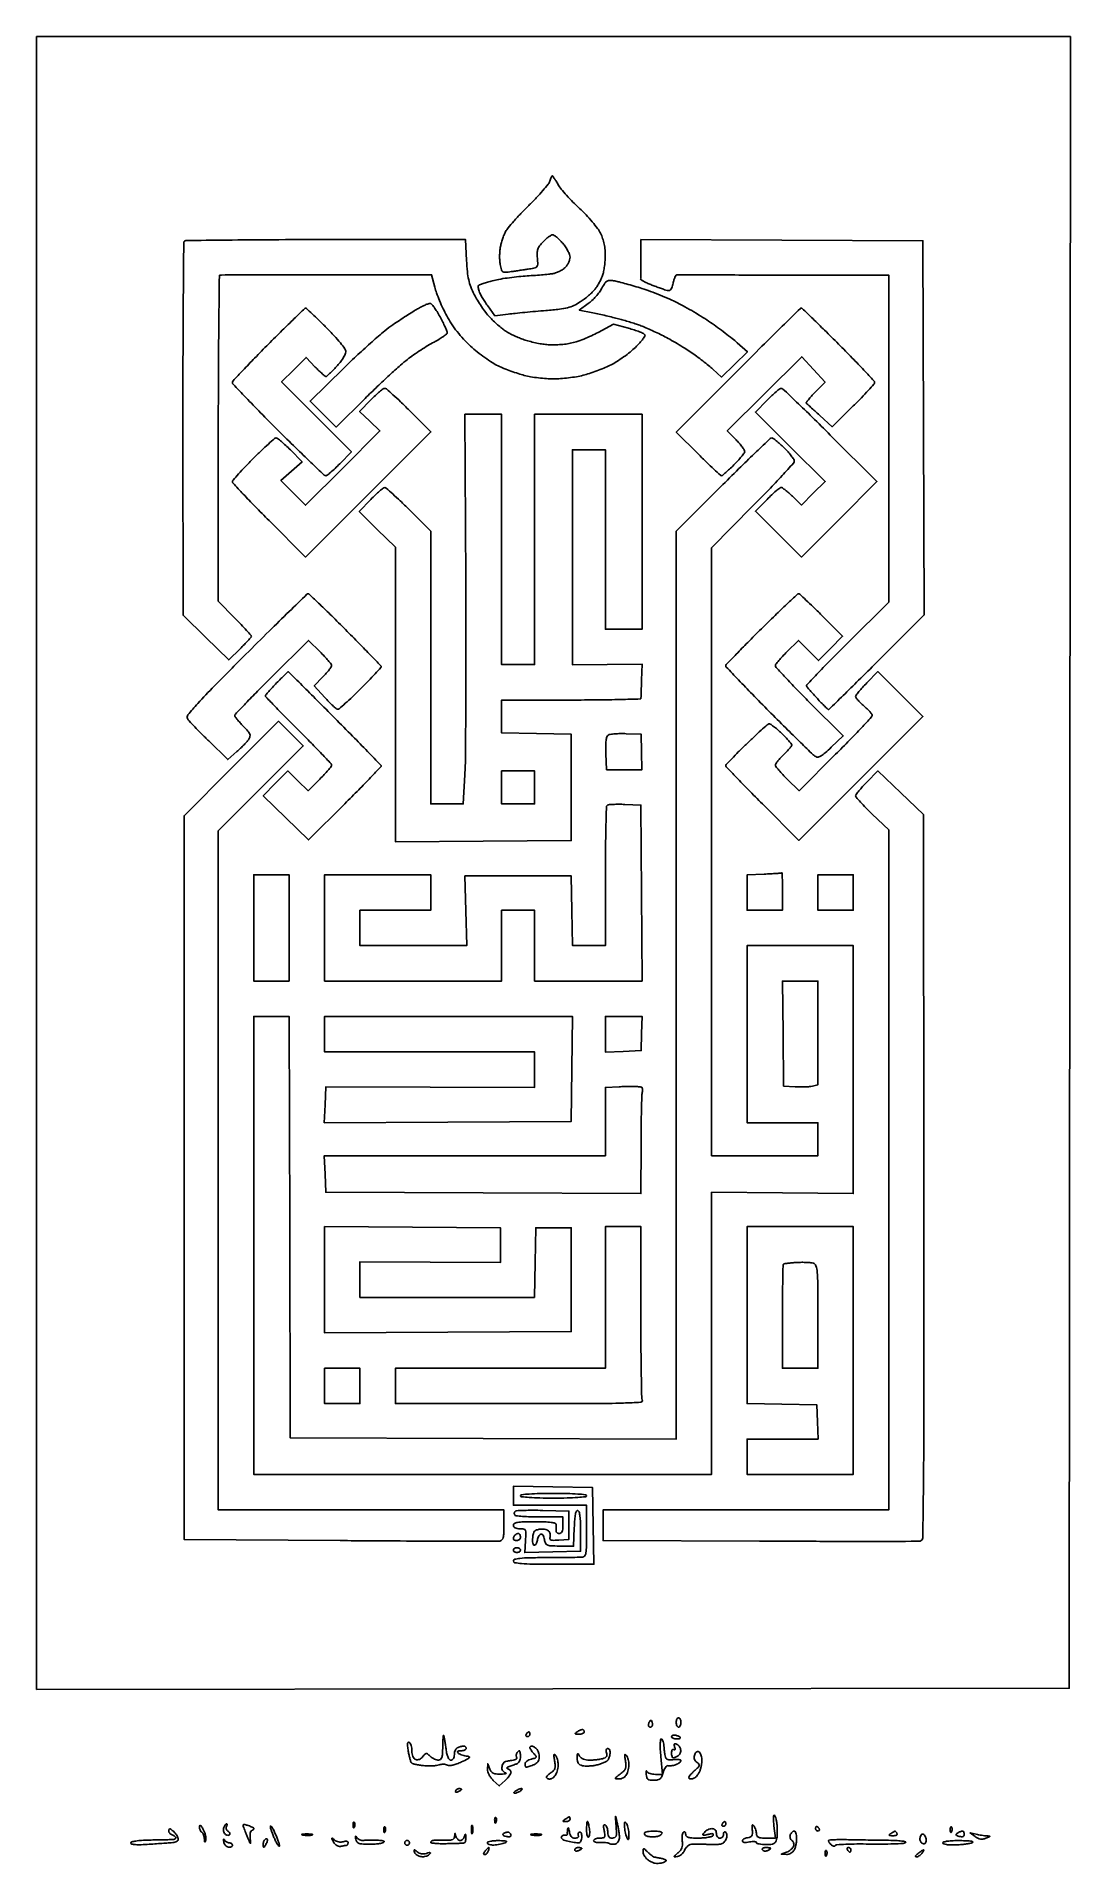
# Model space of a CAD drawing. Extents: x 0.6 to 37.6, y 1.5 to 67.
import ezdxf

# ---------------------------------------------------------------- set-up
doc = ezdxf.new("R2010")
doc.units = 0
doc.header["$MEASUREMENT"] = 0

msp = doc.modelspace()

# ---------------------------------------------------------------- linework, layer by layer
for points in [[(19.11972, 67.0032), (0.5922, 67.0032), (0.5922, 37.39301), (0.5922, 7.78282), (19.09845, 7.80416), (37.6047, 7.8255), (37.62597, 37.41435), (37.647239, 67.0032)], [(17.8506, 40.6926), (17.2584, 40.6926), (17.2584, 40.1004), (17.2584, 39.5082), (17.8506, 39.5082), (18.4428, 39.5082), (18.4428, 40.1004), (18.4428, 40.6926)], [(9.0099, 36.9702), (9.6444, 36.9702), (9.6444, 35.0667), (9.6444, 33.1632), (9.0099, 33.1632), (8.3754, 33.1632), (8.3754, 35.0667), (8.3754, 36.9702)], [(29.2293, 36.9702), (29.8638, 36.9702), (29.8638, 36.3357), (29.8638, 35.7012), (29.2293, 35.7012), (28.5948, 35.7012), (28.5948, 36.3357), (28.5948, 36.9702)], [(15.356519, 31.8942), (19.799637, 31.8942), (19.776869, 30.01185), (19.7541, 28.1295), (15.330178, 28.107594), (10.906255, 28.085687), (10.930978, 28.727352), (10.9557, 29.369016), (14.69925, 29.359768), (18.4428, 29.350519), (18.4428, 29.987859), (18.4428, 30.6252), (14.6781, 30.6252), (10.9134, 30.6252), (10.9134, 31.2597), (10.9134, 31.8942)], [(21.63645, 31.894265), (22.2921, 31.89433), (22.277309, 31.280915), (22.262518, 30.6675), (21.621659, 30.642791), (20.9808, 30.618083), (20.9808, 31.256141), (20.9808, 31.8942)], [(14.06475, 24.34468), (17.2161, 24.3225), (17.2161, 23.699585), (17.2161, 23.076669), (14.69925, 23.090649), (12.1824, 23.104628), (12.1824, 22.465714), (12.1824, 21.8268), (15.310338, 21.8268), (18.438277, 21.8268), (18.461688, 23.07465), (18.4851, 24.3225), (19.1196, 24.3225), (19.7541, 24.3225), (19.7541, 22.4613), (19.7541, 20.6001), (15.33375, 20.578195), (10.9134, 20.556291), (10.9134, 22.461575), (10.9134, 24.366859)], [(27.9603, 24.3648), (29.8638, 24.3648), (29.8638, 19.9233), (29.8638, 15.4818), (27.9603, 15.4818), (26.0568, 15.4818), (26.0568, 16.1163), (26.0568, 16.7508), (27.329506, 16.7508), (28.602213, 16.7508), (28.577356, 17.36415), (28.5525, 17.9775), (27.30465, 18.000912), (26.0568, 18.024323), (26.0568, 21.194562), (26.0568, 24.3648)], [(11.5479, 19.2888), (12.1824, 19.2888), (12.1824, 18.6543), (12.1824, 18.0198), (11.5479, 18.0198), (10.9134, 18.0198), (10.9134, 18.6543), (10.9134, 19.2888)]]:
    msp.add_lwpolyline(points, close=True)
for points in [[(19.074645, 62.0118, -0.244623), (19.090971, 62.003304, -0.004281), (19.149237, 61.918608, -0.009725), (19.215572, 61.816153, -0.006196), (19.288917, 61.69455, 0.039109), (19.398379, 61.53744, 0.011521), (19.589847, 61.314565, 0.011491), (19.817514, 61.072988, 0.012119), (20.052126, 60.846485, -0.016611), (20.285983, 60.616618, -0.01519), (20.511385, 60.364953, -0.015401), (20.698842, 60.127964, -0.046931), (20.805053, 59.952625, -0.032389), (20.880975, 59.765849, -0.029605), (20.934818, 59.565174, -0.028579), (20.966048, 59.352497, -0.02567), (20.974364, 59.12984, -0.017965), (20.964618, 58.934789, -0.015028), (20.940645, 58.728887, -0.015293), (20.907275, 58.541839, -0.039581), (20.868614, 58.410485, -0.023794), (20.818316, 58.295685, -0.014462), (20.748635, 58.164873, -0.01448), (20.67183, 58.038846, -0.024696), (20.599637, 57.938925, -0.033831), (20.50996, 57.841241, -0.013726), (20.375638, 57.7203, -0.013508), (20.22355, 57.597674, -0.016737), (20.075336, 57.492293, -0.037012), (19.850117, 57.366133, -0.048036), (19.627219, 57.287128, -0.032571), (19.333727, 57.233871, -0.00816), (18.849099, 57.18619, 0.001844), (18.48034, 57.154607, 0.001589), (18.093065, 57.118757, 0.0016), (17.741967, 57.083995, 0.004635), (17.499315, 57.056912), (17.021129, 56.999047), (16.762041, 57.356708, -0.011153), (16.658968, 57.505889, -0.01142), (16.563491, 57.65836, -0.011233), (16.486718, 57.794281, -0.046123), (16.449952, 57.88136, -0.027507), (16.432688, 57.94832, -0.035284), (16.424644, 58.011421, -0.038004), (16.425661, 58.062975, -0.174156), (16.438224, 58.089624, -0.1124), (16.471455, 58.11053, -0.005042), (16.600413, 58.154355, -0.008254), (16.755886, 58.202619, -0.005792), (16.932399, 58.252025, -0.021059), (17.156111, 58.301868, -0.008616), (17.463496, 58.351434, -0.008507), (17.79591, 58.393416, -0.01077), (18.1044, 58.420346, 0.002708), (18.398784, 58.441268, 0.002828), (18.688677, 58.465098, 0.002716), (18.938919, 58.488466, 0.01246), (19.083628, 58.506423, 0.044582), (19.196664, 58.533783, 0.028927), (19.3214, 58.584245, 0.029044), (19.43843, 58.64823, 0.047942), (19.527778, 58.716748, 0.051755), (19.598208, 58.797481, 0.039903), (19.657743, 58.898125, 0.040991), (19.698476, 59.002376, 0.072762), (19.7118, 59.093452, 0.089197), (19.69393, 59.192827, 0.031055), (19.634672, 59.326261, 0.029681), (19.549721, 59.468183, 0.030463), (19.449236, 59.597756, 0.017871), (19.341209, 59.712267, 0.023058), (19.233747, 59.808956, 0.021773), (19.139073, 59.879892, 0.151005), (19.084364, 59.8968, 0.134314), (19.030513, 59.882068, 0.023957), (18.942536, 59.824182, 0.024375), (18.843392, 59.744236, 0.019869), (18.745213, 59.64959, 0.03071), (18.623504, 59.505846, 0.076834), (18.559228, 59.384705, 0.076833), (18.534531, 59.249809, 0.030708), (18.540873, 59.061563, -0.016335), (18.554496, 58.84358, -0.168262), (18.527928, 58.758794, -0.179954), (18.455382, 58.711508, -0.019232), (18.254288, 58.674273, 0.000079), (18.108053, 58.652951, 0.000045), (17.931016, 58.627093, 0.000045), (17.752626, 58.601004, 0.000074), (17.601868, 58.57892, -0.016234), (17.389496, 58.55479, -0.16586), (17.304866, 58.576224, -0.183436), (17.25532, 58.64401, -0.020726), (17.211753, 58.83272, -0.029828), (17.194217, 58.971371, -0.017429), (17.188971, 59.138821, -0.017391), (17.195434, 59.307388, -0.028094), (17.213938, 59.449727, -0.020541), (17.245852, 59.588197, -0.013497), (17.293359, 59.744768, -0.013587), (17.347958, 59.894923, -0.025335), (17.401501, 60.01273, -0.053645), (17.491232, 60.148371, -0.008624), (17.698044, 60.389531, -0.009447), (17.952872, 60.66582, -0.008168), (18.230427, 60.946253, 0.009009), (18.502853, 61.222432, 0.01167), (18.742021, 61.485841, 0.009478), (18.931343, 61.712952, 0.095549), (18.98858, 61.82145, -0.012721), (19.012784, 61.894402, -0.019713), (19.037713, 61.955885, -0.014779), (19.060982, 62.003545, -0.278658)], [(10.959452, 59.7276), (15.968704, 59.7276), (16.004464, 58.979643, 0.012084), (16.033679, 58.57425, 0.031389), (16.079968, 58.28533, 0.037291), (16.156475, 58.034606, 0.024425), (16.279601, 57.758565, 0.01957), (16.393548, 57.553671, 0.013199), (16.538625, 57.32885, 0.013309), (16.690703, 57.118544, 0.025625), (16.825239, 56.960087, 0.012564), (16.961066, 56.822867, 0.009619), (17.11609, 56.679563, 0.009744), (17.266484, 56.550971, 0.022592), (17.3853, 56.461999, 0.02492), (17.509524, 56.386222, 0.011819), (17.676377, 56.300567, 0.011682), (17.855484, 56.219015, 0.016213), (18.0198, 56.155001, 0.018405), (18.196792, 56.099812, 0.010256), (18.415917, 56.045039, 0.010219), (18.640157, 55.998649, 0.016294), (18.833683, 55.969208, 0.026511), (19.032434, 55.956194, 0.01509), (19.273309, 55.960484, 0.015039), (19.516247, 55.979486, 0.023986), (19.721983, 56.011864, 0.028501), (19.935121, 56.068803, 0.013371), (20.203799, 56.16529, 0.0132), (20.48079, 56.281719, 0.018068), (20.723107, 56.401908), (21.269115, 56.69777), (21.802734, 56.553326, -0.01217), (22.011187, 56.491418, -0.016486), (22.19599, 56.424797, -0.013451), (22.344159, 56.361125, -0.147163), (22.392141, 56.318616, -0.287411), (22.391797, 56.262823, -0.023182), (22.303579, 56.137205, -0.025662), (22.175218, 55.987841, -0.016522), (22.012315, 55.827803, -0.019844), (21.813029, 55.658647, -0.01345), (21.57365, 55.481451, -0.013567), (21.332791, 55.322548, -0.026243), (21.130701, 55.211204, -0.016309), (20.923541, 55.119067, -0.009279), (20.667597, 55.020584, -0.009258), (20.405913, 54.930878, -0.015096), (20.180476, 54.865676, -0.020775), (19.947244, 54.816011, -0.011705), (19.660851, 54.774234, -0.011667), (19.369365, 54.745543, -0.018697), (19.1196, 54.7362, -0.018523), (18.870854, 54.745418, -0.011804), (18.582623, 54.773666, -0.011858), (18.300871, 54.814813, -0.021522), (18.073274, 54.863744, -0.014446), (17.853356, 54.927863, -0.008676), (17.596057, 55.015977, -0.008685), (17.342975, 55.112586, -0.014964), (17.136333, 55.202879, -0.031602), (16.926922, 55.31866, -0.013491), (16.661772, 55.498206, -0.013286), (16.388448, 55.70546, -0.017024), (16.148883, 55.911119, -0.01962), (15.895871, 56.162755, -0.020237), (15.666082, 56.430952, -0.020712), (15.463884, 56.710298, -0.023193), (15.29352, 56.995322, -0.013882), (15.164544, 57.25266, -0.010669), (15.037662, 57.540252, -0.010814), (14.930501, 57.814471, -0.025098), (14.865107, 58.02533), (14.751875, 58.467784), (10.992587, 58.463529, 0.000007), (9.546746, 58.461873, 0.000011), (8.318952, 58.460425, 0.000001), (7.220951, 58.459103, 0.001026), (7.16985, 58.458937, 0.409349), (7.14379, 58.433033, 0.000116), (7.125038, 56.74276, 0.001697), (7.11096, 54.857053, 0.001018), (7.1064, 52.617106), (7.1064, 46.775612), (7.6986, 46.167958, -0.003621), (7.925595, 45.931638, -0.005687), (8.116841, 45.724971, -0.001838), (8.278893, 45.544477, -0.18402), (8.2908, 45.513221, -0.182482), (8.279447, 45.48315, -0.003844), (8.171611, 45.362573, -0.008403), (8.040553, 45.223063, -0.0055), (7.885052, 45.066492), (7.479304, 44.666845), (6.661315, 45.467734), (5.843326, 46.268622), (5.838936, 52.940284, -0.000812), (5.841412, 55.502484, -0.001337), (5.852822, 57.669132, -0.000102), (5.868656, 59.613184, -0.196744), (5.892373, 59.669773, -0.195762), (5.948627, 59.693475, -0.000179), (7.404681, 59.710613, -0.001772), (9.034702, 59.723439, -0.001081)], [(27.30465, 59.707116), (32.3595, 59.6853), (32.38208, 52.982583), (32.40466, 46.279866), (30.707455, 44.586033, -0.001015), (30.054081, 43.936599, -0.001665), (29.497998, 43.389763, -0.000158), (28.998934, 42.902565, -0.195705), (28.973467, 42.8922, -0.193218), (28.949884, 42.901667, -0.002904), (28.84136, 43.006746, -0.007366), (28.716528, 43.132685, -0.004743), (28.575392, 43.282144, -0.004147), (28.435306, 43.435877, -0.005884), (28.313477, 43.575085, -0.003476), (28.213299, 43.693971, -0.081632), (28.191111, 43.731811, -0.288978), (28.199392, 43.773694, -0.00081), (28.610312, 44.206525, -0.004296), (29.083782, 44.695148, -0.002625), (29.650461, 45.263991), (31.1328, 46.736449), (31.1328, 52.597524), (31.1328, 58.4586), (27.3681, 58.4586, -0.000128), (25.920183, 58.458971, -0.000208), (24.690642, 58.460112, -0.000022), (23.591133, 58.461637, -0.019878), (23.53995, 58.463746, 0.28464), (23.511195, 58.449006, 0.028909), (23.473835, 58.378061, 0.029297), (23.436366, 58.280975, 0.018906), (23.403979, 58.164825, -0.01926), (23.357655, 57.999152, -0.122128), (23.311965, 57.925329, -0.202598), (23.249091, 57.900671, -0.068782), (23.150179, 57.916978, -0.009104), (23.056302, 57.947977, -0.002742), (22.914709, 57.998482, -0.002747), (22.756469, 58.056892, -0.00298), (22.603141, 58.115492, -0.013465), (22.463412, 58.17423, -0.020905), (22.346647, 58.233056, -0.016332), (22.257577, 58.286585, -0.283079), (22.243591, 58.315893, 0.023933), (22.246081, 58.358345, 0.000574), (22.247976, 58.555936, 0.001257), (22.24935, 58.78766, 0.000854), (22.2498, 59.051466), (22.2498, 59.728931)], [(21.317176, 58.244768, -0.016971), (21.473924, 58.210011, -0.004375), (21.724272, 58.143172, -0.004448), (22.008618, 58.061855, -0.004514), (22.290076, 57.975878, -0.011927), (22.593003, 57.872339, -0.007415), (22.943454, 57.737205, -0.007438), (23.285433, 57.593531, -0.013335), (23.5611, 57.463995, -0.011222), (23.830558, 57.320826, -0.00621), (24.1533, 57.13464, -0.006189), (24.475775, 56.937793, -0.009911), (24.7455, 56.76098, -0.007158), (24.998943, 56.582183, -0.005486), (25.270919, 56.379821, -0.00555), (25.521305, 56.184792, -0.013071), (25.702561, 56.032435), (26.067422, 55.7091), (25.605353, 55.255126), (25.143283, 54.801151), (24.833205, 55.083316, 0.014038), (24.680522, 55.214612, 0.006291), (24.472915, 55.378945, 0.006221), (24.248961, 55.547277, 0.008409), (24.042114, 55.69348, 0.009896), (23.821499, 55.837603, 0.005964), (23.554603, 56.000124, 0.005972), (23.285391, 56.15537, 0.010395), (23.05797, 56.276778, 0.006681), (22.840233, 56.383628, 0.005275), (22.601917, 56.493586, 0.005336), (22.378442, 56.590999, 0.013172), (22.21197, 56.656345, 0.008158), (22.050426, 56.71193, 0.004145), (21.845562, 56.776829, 0.004116), (21.633044, 56.840309, 0.00614), (21.4461, 56.891998, 0.004927), (21.24897, 56.941835, 0.002603), (21.003454, 56.999985, 0.002589), (20.75156, 57.056891, 0.003998), (20.53322, 57.103201), (20.043339, 57.20302), (20.36402, 57.435385, 0.032398), (20.499171, 57.547344, 0.021253), (20.640203, 57.692292, 0.021395), (20.766014, 57.845844, 0.038), (20.8539, 57.983664, -0.019419), (20.962785, 58.16927, -0.122658), (21.041824, 58.243991, -0.144727), (21.140358, 58.266623, -0.030655)], [(10.233809, 57.2742, -0.189604), (10.261724, 57.26322, -0.001112), (10.4687, 57.069726, -0.004429), (10.703854, 56.844956, -0.002778), (10.975083, 56.578118, -0.009856), (11.263264, 56.279904, -0.017936), (11.484775, 56.023599, -0.017092), (11.640967, 55.814978, -0.153304), (11.6748, 55.707225, -0.114272), (11.653953, 55.6172, -0.025928), (11.577338, 55.479247, -0.025543), (11.470018, 55.325654, -0.022385), (11.343015, 55.176607, -0.006875), (11.212321, 55.040258, -0.010333), (11.094295, 54.925318, -0.005559), (10.992606, 54.832398, -0.18436), (10.962221, 54.8208, -0.179119), (10.931697, 54.832097, -0.005639), (10.83029, 54.92108, -0.010322), (10.71242, 55.031362, -0.006897), (10.581914, 55.16218), (10.250617, 55.503559), (9.812566, 55.065509), (9.374516, 54.627459), (10.627125, 53.372759), (11.879734, 52.118058), (11.460017, 51.69381, -0.008729), (11.293423, 51.531195, -0.01262), (11.140192, 51.393896, -0.008306), (11.008824, 51.285746, -0.166474), (10.96064, 51.268581, -0.194425), (10.906656, 51.289628, -0.000775), (10.424543, 51.745436, -0.003714), (9.879451, 52.270136, -0.00231), (9.24749, 52.893297, -0.002488), (8.621284, 53.522748, -0.003987), (8.093838, 54.066843, -0.000899), (7.637219, 54.547178, -0.191878), (7.614, 54.605454, -0.188866), (7.636594, 54.663137, -0.001391), (7.992681, 55.045791, -0.004965), (8.408966, 55.481886, -0.003132), (8.903126, 55.983058, -0.001509), (9.400359, 56.478071, -0.002456), (9.825779, 56.894927, -0.000343), (10.2053, 57.262665, -0.19464)], [(14.692896, 57.442381, -0.219395), (14.744729, 57.419128, -0.018392), (14.839514, 57.302006, -0.021788), (14.945552, 57.14702, -0.015019), (15.052446, 56.963077, -0.007354), (15.152078, 56.772485, -0.009947), (15.236121, 56.597197, -0.007271), (15.300949, 56.449112, -0.100415), (15.312399, 56.392027, -0.22429), (15.289871, 56.344606, -0.01661), (15.172769, 56.255063, -0.020526), (15.019293, 56.154829, -0.013998), (14.837345, 56.053172, 0.015311), (14.621204, 55.931665, 0.008231), (14.361951, 55.769409, 0.00819), (14.102832, 55.595141, 0.012718), (13.885796, 55.435606, 0.017065), (13.635819, 55.227844, 0.004306), (13.24382, 54.872654, 0.004389), (12.802632, 54.4587, 0.004418), (12.369747, 54.037957), (11.330395, 53.009745), (10.864422, 53.475717), (10.39845, 53.941689), (11.607675, 55.125595, -0.006181), (12.110571, 55.60593, -0.006315), (12.621646, 56.070216, -0.006149), (13.075382, 56.46222, -0.026073), (13.361429, 56.678818, -0.003942), (13.595099, 56.834625, -0.003238), (13.846986, 56.997404, -0.00327), (14.080371, 57.143955, -0.008661), (14.249729, 57.244749, -0.011229), (14.388637, 57.320106, -0.013782), (14.521715, 57.383906, -0.01225), (14.635402, 57.431302, -0.090303)], [(27.998347, 57.2742, -0.193897), (28.028883, 57.261896, -0.000393), (28.409097, 56.895519, -0.002625), (28.835841, 56.479308, -0.001616), (29.334058, 55.985074, -0.003234), (29.828987, 55.484485, -0.005119), (30.245927, 55.048443, -0.001475), (30.601952, 54.66614, -0.188918), (30.6252, 54.606805, -0.182316), (30.603748, 54.549928, -0.003913), (30.401752, 54.323834, -0.008481), (30.156049, 54.062173, -0.005556), (29.864524, 53.768677), (29.103849, 53.019691), (28.658974, 53.428018, 0.0006), (28.485814, 53.586569, 0.000895), (28.333906, 53.724829, 0.000375), (28.203543, 53.842876, 0.018916), (28.177076, 53.865046, -0.411702), (28.174012, 53.88844, -0.008219), (28.255498, 53.991865, -0.014479), (28.362189, 54.115316, -0.008592), (28.496035, 54.256467), (28.852017, 54.619186), (28.433602, 55.074306), (28.015188, 55.529427), (26.682384, 54.200206), (25.349581, 52.870986), (25.660891, 52.552176, -0.014259), (25.780113, 52.422905, -0.018812), (25.880753, 52.298157, -0.016461), (25.955879, 52.19028, -0.144847), (25.9722, 52.135122, -0.158233), (25.953752, 52.078287, -0.012965), (25.857591, 51.952749, -0.016377), (25.73149, 51.806731, -0.011859), (25.582042, 51.652239, -0.006654), (25.428498, 51.504845, -0.009951), (25.290141, 51.380588, -0.005365), (25.171207, 51.280181, -0.174334), (25.136221, 51.2676, -0.188889), (25.099255, 51.282082, -0.001564), (24.867942, 51.497523, -0.005277), (24.603898, 51.750284, -0.003339), (24.301095, 52.050318), (23.521632, 52.833036), (25.737705, 55.053618, -0.000942), (26.590585, 55.90502, -0.001547), (27.315899, 56.621904, -0.000136), (27.967474, 57.261583, -0.196448)], [(13.071924, 54.3978, -0.180233), (13.130922, 54.375819, -0.003876), (13.366446, 54.16882, -0.008406), (13.639119, 53.917034, -0.005511), (13.9451, 53.618293), (14.726091, 52.838786), (12.481759, 50.594454), (10.237427, 48.350122), (8.925713, 49.659787, -0.002998), (8.422888, 50.167885, -0.004764), (7.999316, 50.609399, -0.00128), (7.636087, 50.997292, -0.189732), (7.614, 51.053403, -0.180724), (7.634162, 51.107361, -0.003604), (7.83093, 51.330633, -0.008087), (8.069461, 51.588859, -0.005283), (8.352486, 51.879276, -0.00566), (8.641984, 52.163611, -0.008618), (8.900346, 52.40326, -0.004054), (9.123403, 52.599885, -0.180521), (9.180516, 52.6212, -0.166707), (9.233746, 52.602945, -0.010037), (9.367079, 52.494942, -0.014146), (9.522534, 52.356049, -0.009921), (9.68988, 52.191385), (10.1097, 51.761571), (9.729204, 51.430789), (9.348708, 51.100006), (9.79299, 50.655725), (10.237271, 50.211443), (11.567202, 51.541373), (12.897132, 52.871303), (12.532123, 53.222036), (12.167115, 53.572769), (12.573427, 53.985285, -0.010548), (12.735787, 54.143313, -0.014873), (12.887464, 54.276624, -0.01099), (13.017592, 54.379573, -0.163263)], [(27.281113, 54.3978, -0.191402), (27.34086, 54.374059, -0.000895), (27.834279, 53.906728, -0.003976), (28.393201, 53.366933, -0.002481), (29.039852, 52.726067), (30.710018, 51.054334), (29.356084, 49.702384), (28.00215, 48.350434), (27.179396, 49.173188), (26.356643, 49.995942), (26.774591, 50.420271, -0.009377), (26.940836, 50.58284, -0.01347), (27.094505, 50.719953, -0.009231), (27.226243, 50.827167, -0.167712), (27.276753, 50.8446, -0.152505), (27.325407, 50.829407, -0.013364), (27.43091, 50.752146, -0.016555), (27.55369, 50.650415, -0.012119), (27.683287, 50.529862), (28.005609, 50.215123), (28.430974, 50.640488), (28.856339, 51.065853), (27.60651, 52.307517), (26.356682, 53.549182), (26.774611, 53.973491, -0.009859), (26.941162, 54.136046, -0.014054), (27.095791, 54.273159, -0.009953), (27.228374, 54.379809, -0.165875)], [(16.60275, 53.467211), (17.2584, 53.4672), (17.2584, 48.9834), (17.2584, 44.4996), (17.8506, 44.4996), (18.4428, 44.4996), (18.4428, 48.9834), (18.4428, 53.4672), (20.36745, 53.467187), (22.2921, 53.467175), (22.2921, 49.617876), (22.2921, 45.768578), (21.63645, 45.768589), (20.9808, 45.7686), (20.9808, 48.9834), (20.9808, 52.1982), (20.3886, 52.1982), (19.7964, 52.1982), (19.7964, 48.345012), (19.7964, 44.491825), (21.04425, 44.504356), (22.2921, 44.516887), (22.274777, 43.937194, -0.000309), (22.267863, 43.71049, -0.000441), (22.261419, 43.509147, -0.000241), (22.255737, 43.338854, -0.006603), (22.253627, 43.29405, -0.388621), (22.226861, 43.268136, -0.000633), (21.517812, 43.249238, -0.003963), (20.711333, 43.235161, -0.002382), (19.7541, 43.2306), (17.2584, 43.2306), (17.2584, 42.640662), (17.2584, 42.050723), (18.50625, 42.027312), (19.7541, 42.0039), (19.7541, 40.1004), (19.7541, 38.1969), (16.60275, 38.17472), (13.4514, 38.152541), (13.4514, 43.427111), (13.4514, 48.701682), (12.804756, 49.346234), (12.158112, 49.990786), (12.572106, 50.41638, -0.009186), (12.736749, 50.57953, -0.013201), (12.888874, 50.717342, -0.008969), (13.019362, 50.82542, -0.165997), (13.06911, 50.843287, -0.185849), (13.122795, 50.823588, -0.003265), (13.358078, 50.614831, -0.00774), (13.629724, 50.36291, -0.005023), (13.93626, 50.063721), (14.7204, 49.282842), (14.7204, 44.395521), (14.7204, 39.5082), (15.304081, 39.5082), (15.887763, 39.5082), (15.943624, 40.54455, 0.0115), (15.964476, 41.220207, 0.000901), (15.975383, 43.022276, 0.001227), (15.979247, 45.172238, 0.000938), (15.973293, 47.524061), (15.9471, 53.467222)], [(26.941105, 52.6212, -0.159035), (26.98968, 52.605348, -0.010991), (27.10571, 52.516621, -0.014773), (27.241104, 52.401566, -0.010529), (27.386048, 52.265186, -0.015059), (27.524967, 52.12038, -0.01979), (27.642242, 51.979715, -0.017635), (27.729445, 51.857597, -0.147264), (27.7488, 51.793307, -0.186098), (27.719218, 51.716579, -0.001829), (27.313903, 51.272356, -0.005696), (26.835791, 50.763931, -0.003623), (26.2683, 50.182561), (24.7878, 48.68768), (24.7878, 37.79524), (24.7878, 26.9028), (26.6913, 26.9028), (28.5948, 26.9028), (28.5948, 27.495), (28.5948, 28.0872), (27.3258, 28.0872), (26.0568, 28.0872), (26.0568, 31.2597), (26.0568, 34.4322), (27.9603, 34.4322), (29.8638, 34.4322), (29.8638, 29.988273), (29.8638, 25.544346), (27.325753, 25.567923), (24.787705, 25.5915), (24.787753, 20.53665), (24.7878, 15.4818), (16.5816, 15.4818), (8.3754, 15.4818), (8.3754, 23.688), (8.3754, 31.8942), (9.009445, 31.8942), (9.643491, 31.8942), (9.665095, 24.34365), (9.6867, 16.7931), (16.60275, 16.771455), (23.5188, 16.749811), (23.5188, 33.013881), (23.5188, 49.277952), (25.188857, 50.949576, -0.002303), (25.835016, 51.590412, -0.0037), (26.392478, 52.13016, -0.000777), (26.885489, 52.599027, -0.191995)], [(10.326208, 47.0376, -0.192737), (10.367934, 47.020895, -0.000746), (10.745161, 46.660125, -0.003631), (11.171468, 46.245209, -0.002258), (11.665837, 45.75258, -0.001667), (12.155789, 45.256627, -0.002706), (12.568398, 44.831593, -0.000418), (12.931217, 44.453148, -0.193223), (12.9438, 44.421803, -0.189315), (12.931754, 44.391128, -0.001193), (12.72687, 44.171548, -0.004591), (12.488404, 43.921832, -0.002884), (12.205314, 43.634124, -0.006005), (11.916034, 43.350395, -0.009245), (11.658389, 43.112669, -0.004277), (11.43593, 42.918278, -0.205041), (11.380464, 42.900808, -0.153054), (11.330162, 42.922258, -0.009855), (11.209589, 43.029414, -0.013664), (11.06962, 43.166115, -0.009714), (10.920039, 43.32653), (10.545978, 43.743645), (10.856589, 44.06174, 0.012278), (10.97556, 44.189718, 0.016729), (11.075958, 44.311131, 0.013599), (11.152101, 44.415501, 0.151925), (11.1672, 44.464047, 0.166852), (11.149921, 44.514384, 0.009568), (11.045503, 44.64339, 0.013745), (10.911631, 44.793864, 0.009603), (10.752913, 44.956318), (10.338626, 45.364376), (9.018613, 44.05498, 0.002543), (8.512582, 43.547888, 0.004072), (8.086354, 43.109312, 0.000935), (7.717711, 42.722309, 0.192122), (7.6986, 42.674409, 0.15795), (7.712209, 42.632404, 0.011174), (7.787675, 42.53292, 0.014899), (7.885674, 42.416834, 0.010647), (8.001835, 42.292693, -0.012906), (8.167515, 42.11402, -0.080647), (8.233624, 42.008791, -0.156041), (8.241553, 41.921315, -0.09187), (8.200058, 41.823826, -0.036255), (8.138655, 41.744402, -0.00995), (8.030733, 41.62867, -0.010002), (7.902819, 41.50203, -0.010283), (7.771096, 41.381796), (7.447145, 41.098093), (6.764921, 41.762496, -0.004337), (6.497911, 42.027082, -0.005769), (6.260105, 42.272452, -0.004166), (6.065366, 42.481542, -0.056934), (6.004416, 42.565524, -0.311336), (6.016235, 42.697089, -0.010855), (6.370464, 43.105104, -0.010473), (6.960658, 43.729049, -0.001855), (8.09534, 44.870874, -0.001331), (8.931448, 45.701593, -0.002173), (9.645454, 46.401124, -0.000269), (10.283752, 47.020402, -0.194845)], [(27.902543, 47.0376, -0.187406), (27.942928, 47.021912, -0.001966), (28.168561, 46.813827, -0.005929), (28.42701, 46.567816, -0.003778), (28.722077, 46.275821), (29.480327, 45.514042), (29.045843, 45.079557), (28.611358, 44.645072), (28.257422, 45.006158), (27.903486, 45.367243), (27.487743, 44.957752, 0.010094), (27.328473, 44.794413, 0.014336), (27.194124, 44.642442, 0.010306), (27.089887, 44.512119, 0.164981), (27.072, 44.459386, 0.188274), (27.095015, 44.400432, 0.001643), (27.428862, 44.040393, 0.005407), (27.821174, 43.62909, 0.003427), (28.286849, 43.15783), (29.501697, 41.945149), (29.074811, 41.53582, -0.01203), (28.860679, 41.340162, -0.044403), (28.712507, 41.232685, -0.079754), (28.602153, 41.188656, -0.186204), (28.515613, 41.201536, -0.063089), (28.425448, 41.26894, -0.001015), (27.968632, 41.711884, -0.002644), (27.440619, 42.231414, -0.001749), (26.83935, 42.833511, -0.002006), (26.247443, 43.435203, -0.003237), (25.748935, 43.952696, -0.000598), (25.313501, 44.411708, -0.191762), (25.2954, 44.45717, -0.192922), (25.313401, 44.502087, -0.000893), (25.669323, 44.873496, -0.003981), (26.080345, 45.294117, -0.002484), (26.568329, 45.780749, -0.002252), (27.060739, 46.262578, -0.003621), (27.485338, 46.6684, -0.000749), (27.860939, 47.021162, -0.19039)], [(9.610887, 44.2458, -0.19836), (9.621465, 44.241431, -0.000029), (10.108881, 43.756028, -0.000708), (10.647755, 43.217793, -0.000428), (11.284917, 42.57849, -0.001316), (11.920931, 41.935871, -0.002148), (12.456503, 41.387186, -0.000264), (12.930751, 40.896614, -0.194382), (12.9438, 40.864316, -0.194079), (12.930872, 40.832265, -0.000426), (12.561047, 40.449063, -0.002737), (12.140356, 40.018639, -0.001686), (11.64081, 39.516497), (10.337819, 38.21554), (9.52723, 39.008698), (8.716641, 39.801856), (9.156327, 40.247072), (9.596013, 40.692289), (9.958787, 40.336253), (10.321561, 39.980217), (10.744381, 40.396678, 0.009021), (10.906376, 40.5621, 0.013032), (11.042997, 40.71451, 0.008702), (11.150258, 40.845172, 0.169073), (11.1672, 40.893842, 0.189928), (11.14605, 40.947513, 0.001455), (10.819283, 41.295697, 0.005092), (10.436813, 41.692686, 0.003214), (9.9828, 42.148532, -0.002267), (9.528745, 42.602696, -0.003646), (9.146317, 42.994371, -0.000751), (8.813833, 43.340943, -0.193138), (8.7984, 43.379404, -0.174592), (8.8113, 43.415222, -0.005234), (8.915509, 43.538476, -0.009818), (9.044298, 43.681817, -0.006555), (9.19707, 43.841044, -0.001778), (9.351004, 43.99622, -0.002883), (9.48308, 44.126903, -0.000469), (9.600569, 44.241605, -0.19555)], [(31.552659, 43.444156), (32.356961, 42.639855), (30.137178, 40.419703), (27.917394, 38.199552), (26.606397, 39.508502, -0.002207), (26.103807, 40.014757, -0.003552), (25.680505, 40.451081, -0.000716), (25.312116, 40.837346, -0.192394), (25.2954, 40.87918, -0.190299), (25.311292, 40.919423, -0.002273), (25.508818, 41.128604, -0.006435), (25.743452, 41.368568, -0.004115), (26.02193, 41.641603, -0.003408), (26.306504, 41.91234, -0.005041), (26.56007, 42.145541, -0.002401), (26.778227, 42.340264, -0.094334), (26.833665, 42.373178, -0.23094), (26.885108, 42.367692, -0.017825), (27.003312, 42.287549, -0.021524), (27.142564, 42.176202, -0.014622), (27.291535, 42.038314, -0.007025), (27.434339, 41.894168, -0.01048), (27.55473, 41.763821, -0.005828), (27.651654, 41.651761, -0.17718), (27.6642, 41.617467, -0.171117), (27.652485, 41.584238, -0.008569), (27.577485, 41.494293, -0.012958), (27.482102, 41.38943, -0.008943), (27.369001, 41.275532, 0.01403), (27.255879, 41.159271, 0.018699), (27.160252, 41.047171, 0.01616), (27.088512, 40.950121, 0.149594), (27.072901, 40.90092, 0.168425), (27.090449, 40.848574, 0.009958), (27.19684, 40.716222, 0.014117), (27.333681, 40.56184, 0.009877), (27.496087, 40.395429), (27.920175, 39.977719), (29.230387, 41.285886, 0.003126), (29.732506, 41.793529, 0.004968), (30.155188, 42.234931, 0.001363), (30.517018, 42.622491, 0.194836), (30.538772, 42.679676, 0.157582), (30.522517, 42.726528, 0.017996), (30.451038, 42.814465, 0.020321), (30.355505, 42.91515, 0.015226), (30.242672, 43.018293, -0.01496), (30.129966, 43.12121, -0.020206), (30.034842, 43.221205, -0.01766), (29.963699, 43.308337, -0.163792), (29.9484, 43.353788, -0.16356), (29.965055, 43.40334, -0.009377), (30.065894, 43.531341, -0.013503), (30.195143, 43.6808, -0.009452), (30.348379, 43.842373), (30.748357, 44.248458)], [(9.705199, 42.027931), (10.150139, 41.588518), (8.628269, 40.067024), (7.1064, 38.545531), (7.1064, 26.379165), (7.1064, 14.2128), (12.2247, 14.2128), (17.343, 14.2128), (17.343, 13.669103, -0.009746), (17.337413, 13.382484, -0.051042), (17.31528, 13.226527, -0.111253), (17.271972, 13.140109, -0.175196), (17.201455, 13.098053, -0.048294), (17.087884, 13.087302, -0.000119), (15.459396, 13.091161, -0.000764), (13.623035, 13.098755, -0.000476), (11.469805, 13.113), (5.8797, 13.1553), (5.8797, 26.119465), (5.8797, 39.08363), (7.56998, 40.775487), (9.260259, 42.467344)], [(21.727965, 42.024072), (22.263629, 42.003187), (22.27748, 41.369043), (22.291331, 40.7349), (21.657215, 40.7349), (21.0231, 40.7349), (20.997775, 41.319527, -0.011239), (20.992098, 41.592238, -0.031706), (21.004484, 41.782362, -0.045712), (21.033135, 41.910605, -0.174231), (21.082375, 41.974556, -0.109413), (21.154256, 42.000931, -0.014292), (21.317361, 42.018142, -0.016069), (21.514806, 42.026917, -0.012813)], [(31.561741, 39.90942), (32.378985, 39.1275), (32.390392, 26.126453, -0.000211), (32.394025, 18.165828, -0.002509), (32.378674, 15.085017, -0.001275), (32.355161, 13.211462, -0.355145), (32.260102, 13.098053, -0.047374), (32.146398, 13.087102, -0.000116), (30.511766, 13.085296, -0.000748), (28.668593, 13.086445, -0.000466), (26.507302, 13.093037), (20.8962, 13.115373), (20.8962, 13.664087), (20.8962, 14.2128), (26.0145, 14.2128), (31.1328, 14.2128), (31.1328, 26.393832), (31.1328, 38.574864), (30.5406, 39.145295, -0.006839), (30.313666, 39.369952, -0.010251), (30.122359, 39.572744, -0.005549), (29.967828, 39.747286, -0.180308), (29.9484, 39.799408, -0.162878), (29.965172, 39.849529, -0.009646), (30.065327, 39.977219, -0.01372), (30.193955, 40.126307, -0.009632), (30.346449, 40.287214), (30.744498, 40.69134)], [(21.677055, 39.490404), (22.253801, 39.4659), (22.272951, 36.314527), (22.2921, 33.163155), (20.36745, 33.163177), (18.4428, 33.1632), (18.4428, 34.4322), (18.4428, 35.7012), (17.8506, 35.7012), (17.2584, 35.7012), (17.2584, 34.4322), (17.2584, 33.1632), (14.0859, 33.1632), (10.9134, 33.1632), (10.9134, 35.0667), (10.9134, 36.9702), (12.8169, 36.9702), (14.7204, 36.9702), (14.7204, 36.3357), (14.7204, 35.7012), (13.4514, 35.7012), (12.1824, 35.7012), (12.1824, 35.0667), (12.1824, 34.4322), (14.0952, 34.4322), (16.008, 34.4322), (15.97755, 35.68005), (15.9471, 36.9279), (17.8506, 36.9279), (19.7541, 36.9279), (19.777512, 35.68005), (19.800923, 34.4322), (20.390862, 34.4322), (20.9808, 34.4322), (20.9808, 36.9138, -0.002253), (20.985107, 37.86946, -0.003624), (20.998353, 38.683983, -0.000745), (21.01622, 39.398539, -0.192037), (21.040554, 39.455154, -0.174094), (21.088475, 39.477753, -0.010152), (21.252175, 39.490157, -0.01441), (21.45175, 39.495449, -0.010038)], [(27.30465, 37.03799, -0.614834), (27.313238, 37.034042, -0.001323), (27.319587, 36.851052, -0.005077), (27.324285, 36.636379, -0.002932), (27.3258, 36.378), (27.3258, 35.7012), (26.6913, 35.7012), (26.0568, 35.7012), (26.0568, 36.331994), (26.0568, 36.962787), (26.67015, 36.991984, 0.002404), (26.906788, 37.004389, 0.0038), (27.109541, 37.017542, 0.000987), (27.286047, 37.03069, 0.149914)], [(27.958681, 33.1632), (27.322563, 33.1632), (27.345331, 31.28085), (27.3681, 29.3985), (27.785494, 29.37208, 0.012954), (27.959668, 29.365579, 0.012124), (28.13784, 29.367868, 0.012194), (28.295818, 29.377593, 0.040031), (28.398844, 29.394842), (28.5948, 29.444024), (28.5948, 31.303612), (28.5948, 33.1632)], [(22.0806, 29.383823, 0.000547), (22.133799, 29.377729, 0.000498), (22.188706, 29.371556, 0.000498), (22.237809, 29.366134, 0.001614), (22.270419, 29.362673, -0.272731), (22.292064, 29.346724, -0.066285), (22.304433, 29.302186, -0.049803), (22.306887, 29.239256, -0.030947), (22.297856, 29.16585, 0.039108), (22.283496, 29.03104, 0.001502), (22.27095, 28.528001, 0.002681), (22.261074, 27.932151, 0.001886), (22.256087, 27.26175), (22.2498, 25.548001), (16.60275, 25.56975), (10.9557, 25.5915), (10.930991, 26.24715), (10.906283, 26.9028), (15.943541, 26.9028), (20.9808, 26.9028), (20.9808, 28.125278), (20.9808, 29.347756), (21.46725, 29.373128, -0.003981), (21.662799, 29.381767, -0.004688), (21.848082, 29.386736, -0.004129), (22.004544, 29.388171, -0.029025)], [(21.6153, 24.3648), (22.2498, 24.3648), (22.2498, 21.326119, 0.001579), (22.253509, 20.15173, 0.002467), (22.264884, 19.140742, 0.000677), (22.280327, 18.26037, 0.087098), (22.301151, 18.153619, -0.50543), (22.248279, 18.07105, -0.008717), (21.627797, 18.041342, -0.006931), (20.540018, 18.023341, -0.000671), (17.901951, 18.0198), (13.4514, 18.0198), (13.4514, 18.6543), (13.4514, 19.2888), (17.2161, 19.2888), (20.9808, 19.2888), (20.9808, 21.8268), (20.9808, 24.3648)], [(27.83499, 23.077858, 0.007063), (27.664888, 23.065967, 0.01035), (27.515691, 23.050301, 0.006094), (27.391759, 23.033151, 0.15745), (27.361837, 23.01825, 0.196294), (27.347126, 22.98429, 0.000493), (27.336386, 22.450769, 0.002959), (27.328396, 21.846582, 0.001826), (27.3258, 21.1359), (27.3258, 19.2888), (27.9603, 19.2888), (28.5948, 19.2888), (28.5948, 21.144299, 0.001583), (28.59115, 22.297411, 0.019525), (28.571227, 22.73619, 0.057046), (28.526563, 22.958365, 0.242362), (28.433454, 23.051007, 0.053091), (28.343693, 23.069319, 0.012583), (28.1911, 23.080019, 0.012808), (28.014173, 23.08342, 0.01232)], [(19.09845, 15.039696), (20.5155, 15.0165), (20.542286, 13.64175), (20.569072, 12.267), (19.125236, 12.267, -0.002954), (18.367629, 12.271476, -0.017), (17.967003, 12.289842, -0.026258), (17.732392, 12.321065, -0.361063), (17.6814, 12.382473, -0.343656), (17.728163, 12.442476, -0.035421), (17.916941, 12.476035, -0.020841), (18.243619, 12.496789, -0.003882), (18.84465, 12.505208, 0.000258), (19.301043, 12.508293, 0.000359), (19.709685, 12.51156, 0.000218), (20.053843, 12.51471, 0.004635), (20.15595, 12.516635, 0.243909), (20.234841, 12.560412, 0.107573), (20.279391, 12.674796, 0.035377), (20.299771, 12.910225, 0.003907), (20.304, 13.4514), (20.304, 14.382), (18.9927, 14.382), (17.6814, 14.382), (17.6814, 14.722446), (17.6814, 15.062891)], [(19.1196, 14.805, 0.005407), (18.624654, 14.799647, 0.01242), (18.25245, 14.782339, 0.007361), (17.969103, 14.757903, 0.385003), (17.9352, 14.7204, 0.385003), (17.969103, 14.682897, 0.007361), (18.25245, 14.658461, 0.01242), (18.624654, 14.641153, 0.005407), (19.1196, 14.6358, 0.005407), (19.614546, 14.641153, 0.01242), (19.98675, 14.658461, 0.007361), (20.270097, 14.682897, 0.385003), (20.304, 14.7204, 0.385003), (20.270097, 14.757903, 0.007361), (19.98675, 14.782339, 0.01242), (19.614546, 14.799647, 0.005407)], [(18.734464, 14.194264), (19.6695, 14.1705), (19.6695, 13.6629), (19.6695, 13.1553), (19.310754, 13.129325, -0.013968), (19.137008, 13.121615, -0.069189), (19.040102, 13.133472, -0.191308), (18.997596, 13.164985, -0.230651), (18.992615, 13.213925, 0.075684), (19.002913, 13.264501, 0.047146), (19.00022, 13.325073, 0.0462), (18.985937, 13.385804, 0.061141), (18.961482, 13.437024, 0.128333), (18.916114, 13.479115, 0.057908), (18.840092, 13.509214, 0.050745), (18.7459, 13.524405, 0.043066), (18.64512, 13.521624, 0.042713), (18.514232, 13.495223, 0.139961), (18.440307, 13.448615, 0.126837), (18.398035, 13.366985, 0.032355), (18.37399, 13.21875, 0.028758), (18.369918, 13.113382, 0.046912), (18.379964, 13.024567, 0.06169), (18.40107, 12.96287, 0.287003), (18.431556, 12.9438, 0.188573), (18.465731, 12.957164, 0.070451), (18.498876, 12.997769, 0.05707), (18.526128, 13.057207, 0.042473), (18.542666, 13.127523, -0.046538), (18.560391, 13.200236, -0.049357), (18.59103, 13.266911, -0.054789), (18.629192, 13.31829, -0.126812), (18.669347, 13.344039, -0.222144), (18.709943, 13.339174, -0.108807), (18.748064, 13.301972, -0.073301), (18.778529, 13.236321, -0.042075), (18.796247, 13.150695, 0.064503), (18.82945, 13.019988, 0.197644), (18.891693, 12.955521, 0.091267), (19.014271, 12.926736, 0.008198), (19.3311, 12.916523), (19.8387, 12.908488), (19.863514, 13.566473, -0.008533), (19.880299, 13.872706, -0.032216), (19.906369, 14.062883, -0.060246), (19.941881, 14.169689, -0.379606), (19.990414, 14.190429, -0.252803), (20.036973, 14.140831, -0.03066), (20.067307, 13.989077, -0.024947), (20.086704, 13.764355, -0.009055), (20.0925, 13.44435), (20.0925, 12.7323), (19.090099, 12.708393), (18.087698, 12.684486), (18.117199, 13.110296, 0.00861), (18.131397, 13.383342, 0.120562), (18.111501, 13.478924, 0.241167), (18.053015, 13.523597, 0.044837), (17.91405, 13.536053, -0.03943), (17.814021, 13.543931, -0.085648), (17.741316, 13.568695, -0.123368), (17.697471, 13.609107, -0.146186), (17.6814, 13.6629, -0.273642), (17.719275, 13.726923, -0.084509), (17.82945, 13.765125, -0.035355), (18.039214, 13.785, -0.005946), (18.4428, 13.7898, -0.007428), (18.802306, 13.784459, -0.026638), (19.031075, 13.765434, -0.03973), (19.173153, 13.734311, -0.3042), (19.214224, 13.68405, -0.017614), (19.217081, 13.635903, -0.010398), (19.217269, 13.5783, -0.010396), (19.21506, 13.520699, -0.017506), (19.210515, 13.47255, 0.126145), (19.215449, 13.432256, 0.116153), (19.239183, 13.397864, 0.103076), (19.278547, 13.374798, 0.081331), (19.327391, 13.3668, 0.155241), (19.386399, 13.385573, 0.135655), (19.427521, 13.435899, 0.078899), (19.451075, 13.525175, 0.025126), (19.458, 13.6629), (19.458, 13.959), (18.616993, 13.959, -0.00809), (18.291423, 13.964268, -0.012407), (18.009815, 13.980385, -0.006892), (17.77698, 14.002751, -0.230895), (17.730993, 14.0318, -0.085573), (17.718072, 14.063884, -0.075738), (17.715876, 14.099875, -0.077414), (17.72444, 14.13416, -0.096826), (17.742714, 14.161314, -0.185966), (17.792399, 14.183363, -0.004181), (18.057436, 14.194388, -0.008852), (18.372014, 14.199267, -0.005804)], [(17.8647, 13.3668, -0.17482), (17.891602, 13.357097, -0.093122), (17.914491, 13.329523, -0.073362), (17.929981, 13.288449, -0.053595), (17.9352, 13.2399, -0.099038), (17.925512, 13.19147, -0.097945), (17.897923, 13.150277, -0.097945), (17.85673, 13.122688, -0.099038), (17.8083, 13.113, -0.053595), (17.759751, 13.118219, -0.073362), (17.718677, 13.133709, -0.093122), (17.691103, 13.156598, -0.17482), (17.6814, 13.1835, -0.065559), (17.685496, 13.214608, -0.03911), (17.697967, 13.249858, -0.038504), (17.716209, 13.283633, -0.053359), (17.7378, 13.3104, -0.053359), (17.764567, 13.331991, -0.038504), (17.798342, 13.350232, -0.03911), (17.833592, 13.362704, -0.065559)], [(17.8083, 12.8592, -0.064853), (17.856814, 12.852881, -0.082425), (17.897923, 12.834349, -0.098894), (17.925423, 12.806863, -0.148195), (17.9352, 12.7746, -0.148195), (17.925423, 12.742337, -0.098894), (17.897923, 12.714851, -0.082425), (17.856814, 12.696319, -0.064853), (17.8083, 12.69, -0.064853), (17.759786, 12.696319, -0.082425), (17.718677, 12.714851, -0.098894), (17.691177, 12.742337, -0.148195), (17.6814, 12.7746, -0.148195), (17.691177, 12.806863, -0.098894), (17.718677, 12.834349, -0.082425), (17.759786, 12.852881, -0.064853)], [(22.654801, 6.610496, 0.033951), (22.633563, 6.662219, 0.286646), (22.613101, 6.674904, 0.233206), (22.589291, 6.663061, 0.024362), (22.552918, 6.610155, 0.052326), (22.531342, 6.565378, 0.061761), (22.521035, 6.519522, 0.07231), (22.522902, 6.479524, 0.149701), (22.537429, 6.452171, 0.099724), (22.560708, 6.436699, 0.098103), (22.5883, 6.431328, 0.097782), (22.615931, 6.43688, 0.098356), (22.639312, 6.452513, 0.115259), (22.656304, 6.479864, 0.057227), (22.664946, 6.520004, 0.052345), (22.664632, 6.565824, 0.052621)], [(23.6034, 6.768, 0.191087), (23.571093, 6.755185, 0.088204), (23.543651, 6.718298, 0.068025), (23.525034, 6.663554, 0.048028), (23.5188, 6.5988, 0.048028), (23.525034, 6.534046, 0.068025), (23.543651, 6.479302, 0.088204), (23.571093, 6.442415, 0.191087), (23.6034, 6.4296, 0.191087), (23.635707, 6.442415, 0.088204), (23.663149, 6.479302, 0.068025), (23.681766, 6.534046, 0.048028), (23.688, 6.5988, 0.048028), (23.681766, 6.663554, 0.068025), (23.663149, 6.718298, 0.088204), (23.635707, 6.755185, 0.191087)], [(15.185725, 6.1335, 0.775545), (15.174122, 6.132589, 0.021161), (15.163305, 6.050354, 0.012891), (15.154664, 5.912711, 0.005796), (15.150079, 5.73165, -0.010644), (15.141088, 5.475002, -0.059864), (15.117115, 5.340116, -0.14162), (15.072403, 5.271398, -0.180055), (15.002011, 5.2452, -0.076044), (14.936691, 5.255192, -0.03494), (14.856314, 5.286686, -0.033576), (14.774708, 5.332378, -0.039525), (14.704566, 5.38643, 0.02057), (14.607666, 5.467129, 0.177912), (14.554877, 5.483526, 0.198251), (14.507148, 5.460915, 0.026403), (14.435188, 5.372684, -0.060434), (14.379121, 5.312752, -0.079018), (14.314868, 5.274213, -0.088114), (14.247646, 5.26011, -0.099684), (14.182734, 5.271099, -0.117358), (14.125226, 5.310447, -0.077387), (14.080943, 5.377651, -0.064002), (14.052923, 5.468125, -0.043152), (14.0436, 5.575952, 0.034379), (14.036681, 5.676462, 0.039264), (14.016033, 5.770585, 0.04299), (13.985886, 5.845983, 0.13861), (13.949755, 5.885414, 0.32166), (13.913338, 5.882903, 0.195529), (13.891977, 5.843178, 0.055545), (13.892353, 5.744527, 0.011634), (13.916162, 5.573157, 0.011057), (13.943236, 5.427217, 0.014384), (13.974796, 5.294998, 0.012015), (14.00665, 5.187112, 0.114602), (14.031157, 5.146167, 0.134618), (14.071823, 5.122032, 0.013743), (14.18165, 5.095096, 0.016378), (14.316801, 5.070465, 0.012362), (14.4666, 5.051977, 0.018259), (14.624764, 5.042229, 0.017601), (14.785172, 5.043857, 0.017834), (14.926186, 5.055306, 0.059244), (15.0165, 5.076932, -0.052509), (15.090923, 5.095813, -0.04051), (15.174546, 5.101051, -0.041616), (15.254379, 5.092912, -0.073374), (15.316928, 5.071398, 0.13053), (15.395452, 5.053989, 0.043142), (15.513589, 5.069153, 0.035663), (15.658887, 5.11175, 0.021434), (15.824528, 5.181653, 0.004551), (16.054171, 5.292951, 0.113194), (16.108231, 5.337191, 0.523455), (16.098338, 5.368622, 0.035011), (15.9894, 5.39429, -0.026315), (15.902534, 5.413171, -0.024851), (15.816419, 5.441358, -0.025675), (15.742784, 5.474009, -0.074665), (15.69753, 5.506164, -0.143106), (15.679552, 5.537584, -0.302274), (15.688798, 5.562783, -0.127822), (15.729804, 5.579056, -0.03089), (15.80328, 5.5836, 0.043509), (15.87453, 5.589812, 0.063259), (15.934727, 5.608451, 0.082944), (15.975476, 5.635861, 0.206135), (15.9894, 5.6682, 0.090658), (15.983495, 5.700498, 0.095575), (15.966581, 5.727949, 0.099646), (15.941356, 5.746317, 0.108102), (15.911719, 5.7528, 0.04425), (15.872791, 5.749348, 0.015326), (15.817548, 5.737716, 0.015089), (15.757151, 5.721107, 0.016969), (15.700219, 5.701449, 0.114615), (15.649021, 5.666824, 0.06577), (15.605709, 5.605713, 0.0603), (15.576373, 5.528887, 0.061153), (15.5664, 5.447649, -0.051818), (15.557938, 5.366218, -0.083752), (15.532534, 5.301528, -0.108867), (15.493334, 5.260135, -0.150041), (15.444684, 5.2452, -0.213485), (15.388062, 5.27053, -0.079412), (15.339849, 5.345585, -0.050165), (15.299852, 5.469484, -0.019526), (15.26883, 5.64705, 0.003939), (15.24598, 5.807117, 0.004883), (15.222086, 5.955708, 0.004027), (15.199821, 6.079994, 0.036159)], [(18.236293, 6.2604, 0.151918), (18.218465, 6.254855, 0.038439), (18.194586, 6.235549, 0.035638), (18.169457, 6.208183, 0.029505), (18.1467, 6.1758, 0.082592), (18.133459, 6.143474, 0.161196), (18.136091, 6.116051, 0.182303), (18.153979, 6.097823, 0.108972), (18.184007, 6.0912, 0.093332), (18.218207, 6.09764, 0.09642), (18.247282, 6.116051, 0.099167), (18.266742, 6.14352, 0.105053), (18.2736, 6.1758, 0.042167), (18.270864, 6.208189, 0.061769), (18.262641, 6.235549, 0.081139), (18.250559, 6.254101, 0.210953)], [(20.15595, 6.343705, 0.077483), (20.123255, 6.337921, 0.020703), (20.073862, 6.318699, 0.02047), (20.01884, 6.291886, 0.019837), (19.9656, 6.2604, 0.023197), (19.903936, 6.216366, 0.409657), (19.901122, 6.194272, 0.220444), (19.92802, 6.180066, 0.011293), (20.02905, 6.177095, 0.042523), (20.101925, 6.182805, 0.062416), (20.163485, 6.201032, 0.082215), (20.205189, 6.228152, 0.210568), (20.2194, 6.2604, 0.073605), (20.21463, 6.292629, 0.089496), (20.200762, 6.319768, 0.102891), (20.180142, 6.337664, 0.133323)], [(22.983969, 6.0066, 0.386767), (22.95452, 5.979813, 0.016646), (22.9452, 5.828008, 0.020104), (22.947663, 5.625619, 0.010265), (22.966179, 5.3721), (23.025636, 4.7376), (22.771668, 4.7376, -0.038701), (22.671004, 4.745403, -0.045789), (22.578459, 4.768664, -0.051852), (22.506397, 4.80271, -0.152815), (22.47057, 4.84335, 0.154534), (22.45503, 4.860859, 0.498084), (22.442845, 4.855908, 0.07257), (22.437886, 4.813239, 0.015025), (22.44237, 4.7376, 0.051321), (22.463616, 4.628199, 0.155436), (22.506111, 4.566452, 0.13246), (22.58129, 4.535001, 0.033223), (22.7151, 4.5261, 0.04339), (22.852361, 4.538034, 0.129992), (22.93717, 4.577133, 0.117107), (22.996646, 4.655839, 0.031949), (23.050439, 4.80316, -0.030763), (23.088042, 4.906906, -0.049422), (23.133776, 4.989054, -0.065509), (23.180227, 5.040173, -0.272817), (23.219639, 5.046927, 0.095272), (23.26612, 5.038804, 0.029253), (23.337465, 5.044198, 0.028093), (23.418342, 5.059762, 0.027407), (23.49765, 5.08439, 0.031365), (23.570523, 5.116811, 0.041132), (23.632085, 5.155711, 0.04652), (23.67532, 5.195087, 0.186908), (23.688, 5.227822, 0.302056), (23.671078, 5.253277, 0.061886), (23.616389, 5.268638, 0.046318), (23.537659, 5.27318, 0.027705), (23.444218, 5.264716, -0.032193), (23.347319, 5.256815, -0.040823), (23.257732, 5.26261, -0.045779), (23.18681, 5.279793, -0.173725), (23.151703, 5.307789, -0.080435), (23.131533, 5.356438, -0.013846), (23.111153, 5.454535, -0.014762), (23.093661, 5.572163, -0.012715), (23.082094, 5.696621, 0.023383), (23.068493, 5.815402, 0.036469), (23.044658, 5.915544, 0.041149), (23.015195, 5.987461, 0.282074)], [(23.474051, 6.142563, 0.059601), (23.426445, 6.143833, 0.08755), (23.386158, 6.132811, 0.114226), (23.359385, 6.111637, 0.170154), (23.3496, 6.083714, 0.218452), (23.363138, 6.054207, 0.078229), (23.403444, 6.029252, 0.059481), (23.462715, 6.012247, 0.040166), (23.5329, 6.0066, 0.03047), (23.599354, 6.010653, 0.080137), (23.645069, 6.023887, 0.2027), (23.662477, 6.043373, 0.286074), (23.657351, 6.065449, 0.067176), (23.62601, 6.089336, 0.029727), (23.579232, 6.112376, 0.028759), (23.526015, 6.131244, 0.034386)], [(17.897893, 5.5836, 0.151918), (17.880065, 5.578055, 0.038439), (17.856186, 5.558749, 0.035638), (17.831057, 5.531383, 0.029505), (17.8083, 5.499, 0.074816), (17.791942, 5.460761, 0.058613), (17.785737, 5.41601, 0.059517), (17.790091, 5.371823, 0.084317), (17.804913, 5.33528, -0.338604), (17.801701, 5.303065, -0.096187), (17.75821, 5.271579, -0.056128), (17.679884, 5.245386, -0.028654), (17.577256, 5.22953, 0.033029), (17.441789, 5.207386, 0.094818), (17.355028, 5.168939, 0.125138), (17.302456, 5.108464, 0.081461), (17.274604, 5.019706, 0.061819), (17.273133, 4.938118, 0.103419), (17.29409, 4.873048, 0.113892), (17.337465, 4.82597, 0.086711), (17.401504, 4.79687, -0.204907), (17.421769, 4.781214, -0.480491), (17.415564, 4.76599, -0.052425), (17.349057, 4.753668, -0.011945), (17.234524, 4.747414, -0.025324), (17.066792, 4.750765, -0.089404), (16.962737, 4.777218, -0.122084), (16.892405, 4.832968, -0.068957), (16.838036, 4.92795), (16.761525, 5.1183), (16.756162, 4.916501, 0.084001), (16.769197, 4.824696, 0.042384), (16.814143, 4.716393, 0.040335), (16.881329, 4.608921, 0.046045), (16.9623, 4.518691), (17.1738, 4.322679), (17.3853, 4.518691, 0.020839), (17.466272, 4.600261, 0.025413), (17.534672, 4.683267, 0.025273), (17.584032, 4.757328, 0.135149), (17.5968, 4.803701, 0.105272), (17.588928, 4.840675, 0.067362), (17.565736, 4.87816, 0.063243), (17.531479, 4.910452, 0.06813), (17.49105, 4.9322, -0.074848), (17.454007, 4.95277, -0.350054), (17.448579, 4.974855, -0.174798), (17.471761, 4.998359, -0.026886), (17.53335, 5.02385, -0.002474), (17.599276, 5.046706, -0.001638), (17.675187, 5.072327, -0.001649), (17.749104, 5.096734, -0.003206), (17.8083, 5.115645, 0.13332), (17.856859, 5.146625, 0.068655), (17.897923, 5.206552, 0.060588), (17.925761, 5.284597, 0.055454), (17.9352, 5.369445, 0.016383), (17.932509, 5.45154, 0.026743), (17.924241, 5.520692, 0.025141), (17.912502, 5.57252, 0.336329)], [(18.34128, 5.7528, 0.082525), (18.315432, 5.748504, 0.092453), (18.293481, 5.736118, 0.100627), (18.278803, 5.717672, 0.118429), (18.2736, 5.696011, 0.1258), (18.281474, 5.665211, 0.020236), (18.313666, 5.611632, 0.021271), (18.357773, 5.550374, 0.01725), (18.409996, 5.488507, -0.021459), (18.486893, 5.395838, -0.265783), (18.492617, 5.352122, -0.222004), (18.457625, 5.319881, -0.015422), (18.325396, 5.282324, 0.047214), (18.240847, 5.252391, 0.057589), (18.169318, 5.208568, 0.068063), (18.120527, 5.158266, 0.159902), (18.1044, 5.109129, 0.029611), (18.107074, 5.064024, 0.046156), (18.115208, 5.025983, 0.058317), (18.127034, 4.999459, 0.264654), (18.141193, 4.9914, 0.073755), (18.165032, 4.994936, 0.004956), (18.230923, 5.015636, 0.007041), (18.30919, 5.042304, 0.005212), (18.394993, 5.073906, 0.052666), (18.49104, 5.122521, 0.084263), (18.558641, 5.184484, 0.091705), (18.598342, 5.261145, 0.073872), (18.612, 5.353086, 0.045111), (18.604519, 5.435836, 0.036971), (18.582178, 5.521809, 0.038364), (18.549419, 5.598261, 0.076116), (18.51048, 5.65128, 0.030136), (18.466639, 5.690132, 0.031128), (18.4189, 5.722979, 0.032763), (18.374189, 5.745968, 0.102712)], [(19.196575, 5.4144, 0.085432), (19.158824, 5.452149, 0.54222), (19.138173, 5.44393, 0.082698), (19.136052, 5.380264, 0.007994), (19.158881, 5.226835, -0.023258), (19.178781, 5.057802, -0.087434), (19.167767, 4.952025, -0.120009), (19.123792, 4.874692, -0.064245), (19.038311, 4.804634, 0.024844), (18.972264, 4.758676, 0.031577), (18.916475, 4.709673, 0.032913), (18.876539, 4.664242, 0.165312), (18.8658, 4.63265, 0.185434), (18.875221, 4.608121, 0.090013), (18.902203, 4.587273, 0.069859), (18.942302, 4.573142, 0.049873), (18.989723, 4.5684, 0.109236), (19.043569, 4.580306, 0.055878), (19.10297, 4.616469, 0.051633), (19.158526, 4.669449, 0.053689), (19.201223, 4.732038, 0.040281), (19.234705, 4.808888, 0.023715), (19.262694, 4.905157, 0.02362), (19.281652, 5.004653, 0.036933), (19.287505, 5.091588, 0.038482), (19.280445, 5.175895, 0.028533), (19.260259, 5.267228, 0.029109), (19.231054, 5.351729, 0.056058)], [(21.059699, 5.6682, 0.202921), (21.029409, 5.655379, 0.131635), (21.010635, 5.621675, 0.088227), (21.007016, 5.570396, 0.050491), (21.019771, 5.509487, -0.072218), (21.032495, 5.432193, -0.154693), (21.015506, 5.374842, -0.132352), (20.965966, 5.33203, -0.04697), (20.877422, 5.299143, -0.025387), (20.784428, 5.279224, -0.011708), (20.661781, 5.262338, -0.011562), (20.531708, 5.250562, -0.015725), (20.413954, 5.246355, -0.041316), (20.294937, 5.255695, -0.057432), (20.192142, 5.28477, -0.066704), (20.111224, 5.331487, -0.096948), (20.056976, 5.39325, 0.016205), (20.007226, 5.472635, 0.447384), (19.985532, 5.475631, 0.209669), (19.971493, 5.446811, 0.007112), (19.968173, 5.317821, 0.049476), (19.977553, 5.210714, 0.105302), (20.009482, 5.134359, 0.114788), (20.06757, 5.08171, 0.065832), (20.15595, 5.04679, 0.053922), (20.251726, 5.03358, 0.020309), (20.387212, 5.03511, 0.019839), (20.535761, 5.048751, 0.022807), (20.675926, 5.073801, 0.025217), (20.807311, 5.110571, 0.028084), (20.92956, 5.159322, 0.02906), (21.027801, 5.212193, 0.113965), (21.076481, 5.260232, 0.046885), (21.10377, 5.313772, 0.026665), (21.126954, 5.382728, 0.026423), (21.143044, 5.455292, 0.039174), (21.148705, 5.52015, 0.059135), (21.142486, 5.576771, 0.078605), (21.123094, 5.62471, 0.097508), (21.094039, 5.656807, 0.161559)], [(21.734575, 5.4144, 0.080176), (21.696423, 5.453355, 0.545078), (21.675826, 5.445548, 0.085598), (21.673378, 5.383755, 0.008024), (21.695778, 5.232715, -0.02852), (21.714477, 5.05739, -0.103547), (21.697032, 4.947281, -0.10882), (21.637451, 4.856395, -0.033226), (21.511758, 4.748945, 0.004558), (21.360931, 4.634286, 0.16415), (21.337054, 4.598336, 0.466657), (21.352282, 4.576657, 0.017727), (21.464273, 4.57108, 0.078029), (21.542444, 4.582211, 0.058176), (21.622332, 4.617256, 0.058301), (21.691813, 4.669649, 0.079375), (21.739223, 4.732038, 0.040281), (21.772705, 4.808888, 0.023715), (21.800694, 4.905157, 0.02362), (21.819652, 5.004653, 0.036933), (21.825505, 5.091588, 0.038482), (21.818445, 5.175895, 0.028533), (21.798259, 5.267228, 0.029109), (21.769054, 5.351729, 0.056058)], [(23.526469, 5.820783, 0.065268), (23.475391, 5.830665, 0.274935), (23.448759, 5.816939, 0.196918), (23.442731, 5.781711, 0.036769), (23.46205, 5.71765, -0.030934), (23.479379, 5.662522, -0.138102), (23.478313, 5.628977, -0.341176), (23.461886, 5.617569, -0.126411), (23.433231, 5.626499, 0.205654), (23.401612, 5.631211, 0.180438), (23.374167, 5.611834, 0.10289), (23.355579, 5.567117, 0.047256), (23.3496, 5.503993, 0.03466), (23.354224, 5.437365, 0.053334), (23.368238, 5.38135, 0.070204), (23.388721, 5.343124, 0.244487), (23.41305, 5.331095, 0.07153), (23.44506, 5.336367, 0.021732), (23.491371, 5.353246, 0.021276), (23.542243, 5.376917, 0.021703), (23.590574, 5.404683, 0.0954), (23.631993, 5.443663, 0.066319), (23.662481, 5.500404, 0.06396), (23.677919, 5.565497, 0.074283), (23.675174, 5.629027, 0.063467), (23.655044, 5.690132, 0.053707), (23.619334, 5.748077, 0.056051), (23.574274, 5.794398, 0.091695)], [(24.312122, 5.559385, 0.179022), (24.272417, 5.557894, 0.100095), (24.231765, 5.530596, 0.07708), (24.196259, 5.481494, 0.054161), (24.17194, 5.41766, 0.068093), (24.162575, 5.339868, 0.084652), (24.175964, 5.268354, 0.08816), (24.211602, 5.207507, 0.08128), (24.266918, 5.160641, -0.076713), (24.332474, 5.106115, -0.269247), (24.342854, 5.054329, -0.117208), (24.301145, 4.988028, -0.011971), (24.164689, 4.860402, 0.019844), (24.075256, 4.774079, 0.032652), (24.007707, 4.693575, 0.035519), (23.966024, 4.62736, 0.330342), (23.97069, 4.59591, 0.146665), (23.998576, 4.580887, 0.053785), (24.043603, 4.576577, 0.047518), (24.096906, 4.582303, 0.041132), (24.150921, 4.598081, 0.096615), (24.207681, 4.63359, 0.038934), (24.269688, 4.701323, 0.036676), (24.326955, 4.786826, 0.038395), (24.370128, 4.878513, 0.033098), (24.401769, 4.981844, 0.022634), (24.424441, 5.102515, 0.022874), (24.435729, 5.221337, 0.042143), (24.432308, 5.318306, 0.039743), (24.415648, 5.40094, 0.046055), (24.386605, 5.475726, 0.051929), (24.350376, 5.532718, 0.147055)], [(15.740593, 4.23, 0.088797), (15.706324, 4.223866, 0.053277), (15.669187, 4.205433, 0.051183), (15.634974, 4.178359, 0.061454), (15.609299, 4.146369, 0.1144), (15.599657, 4.117826, 0.32948), (15.609755, 4.100927, 0.155351), (15.639857, 4.09829, 0.036408), (15.688906, 4.11312, 0.020646), (15.739199, 4.134841, 0.029555), (15.781632, 4.15847, 0.029412), (15.81269, 4.180923, 0.2252), (15.8202, 4.196751, 0.219607), (15.814328, 4.209475, 0.077771), (15.796815, 4.220233, 0.059132), (15.771075, 4.227566, 0.039867)], [(17.9775, 4.227409, 0.067616), (17.936271, 4.221808, 0.024967), (17.880474, 4.203319, 0.024204), (17.820796, 4.17679, 0.026766), (17.766, 4.1454, 0.027796), (17.7225, 4.113729, 0.102785), (17.701228, 4.087481, 0.335455), (17.70405, 4.071153, 0.190341), (17.7237, 4.063391, 0.067616), (17.764929, 4.068992, 0.024967), (17.820726, 4.087481, 0.024204), (17.880404, 4.11401, 0.026766), (17.9352, 4.1454, 0.027796), (17.9787, 4.177071, 0.102785), (17.999972, 4.203319, 0.335455), (17.99715, 4.219647, 0.190341)], [(27.037098, 3.273492, 0.569179), (27.013399, 3.266656, 0.053226), (27.002228, 3.192108, 0.029236), (27.004278, 3.064526, 0.013099), (27.021153, 2.89755), (27.077828, 2.4534), (26.736514, 2.4534, -0.018388), (26.562863, 2.459788, -0.083782), (26.465028, 2.483804, -0.16093), (26.413531, 2.529614, -0.129697), (26.393905, 2.60145, 0.046301), (26.387205, 2.667372, 0.028189), (26.367805, 2.743287, 0.028106), (26.339818, 2.817028, 0.043832), (26.306876, 2.8764, 0.047921), (26.26611, 2.9258, 0.514414), (26.244432, 2.922188, 0.128359), (26.235276, 2.877047, 0.009361), (26.244721, 2.7495, -0.030193), (26.249035, 2.615875, -0.127632), (26.226925, 2.539558, -0.164846), (26.174186, 2.494395, -0.060155), (26.07795, 2.468666, 0.043635), (26.005101, 2.45174, 0.058326), (25.943515, 2.423344, 0.072047), (25.901516, 2.388511, 0.185732), (25.8876, 2.352341, 0.26202), (25.905946, 2.319735, 0.099096), (25.956843, 2.30126, 0.059958), (26.037107, 2.298779, 0.027136), (26.1414, 2.31381, -0.025493), (26.238702, 2.32816, -0.043734), (26.320646, 2.328818, -0.058387), (26.377854, 2.317458, -0.325333), (26.3952, 2.293621, 0.317668), (26.414716, 2.266003, 0.033649), (26.494982, 2.243514, 0.031816), (26.604683, 2.227798, 0.019673), (26.734884, 2.222673, 0.02077), (26.913785, 2.230108, 0.089221), (27.016389, 2.257517, 0.141646), (27.077919, 2.311529, 0.085942), (27.115686, 2.401486, 0.034672), (27.129918, 2.491566, 0.012909), (27.13781, 2.619568, 0.012719), (27.139259, 2.76004, 0.015022), (27.13326, 2.892792, 0.01969), (27.118917, 3.017429, 0.023372), (27.095301, 3.133525, 0.023079), (27.066702, 3.22813, 0.119816)], [(5.366057, 2.7918, 0.220421), (5.352181, 2.78537, 0.077446), (5.340451, 2.766169, 0.058887), (5.332454, 2.737955, 0.039657), (5.3298, 2.704545, 0.12413), (5.339124, 2.667566, 0.064334), (5.367077, 2.628616, 0.05786), (5.408169, 2.593707, 0.055615), (5.4567, 2.568594, -0.039178), (5.505262, 2.545451, -0.04761), (5.546323, 2.516249, -0.054688), (5.574704, 2.485673, -0.161104), (5.5836, 2.458781, -0.222078), (5.572694, 2.435439, -0.077386), (5.54011, 2.415809, -0.058724), (5.492241, 2.402539, -0.039397), (5.43555, 2.398315, 0.00501), (5.344072, 2.3978, 0.000576), (5.138393, 2.394344, 0.000695), (4.893743, 2.38961, 0.000566), (4.63185, 2.383883, 0.010693), (4.359227, 2.371774, 0.023769), (4.152755, 2.34828, 0.024215), (4.006856, 2.317297, 0.340606), (3.9762, 2.277516, 0.355169), (4.00808, 2.238297, 0.034324), (4.138528, 2.220302, 0.026026), (4.339144, 2.217007, 0.00873), (4.63185, 2.232558, -0.000254), (4.896827, 2.251145, -0.000288), (5.150818, 2.268685, -0.000261), (5.366621, 2.28335, -0.001605), (5.47785, 2.290491, 0.0563), (5.550654, 2.303243, 0.072558), (5.612285, 2.331562, 0.08888), (5.653734, 2.370401, 0.161538), (5.6682, 2.414007, 0.088225), (5.6589, 2.466304, 0.036373), (5.629148, 2.532093, 0.034551), (5.586131, 2.599727, 0.037475), (5.535257, 2.658857, 0.012651), (5.481693, 2.709777, 0.017208), (5.430716, 2.752748, 0.014147), (5.386824, 2.785269, 0.153536)], [(6.565149, 2.765764, 0.014344), (6.506555, 2.866815, 0.099326), (6.467635, 2.908413, 0.45288), (6.444209, 2.902932, 0.117227), (6.432987, 2.860243, 0.054299), (6.437969, 2.801643, 0.050216), (6.455446, 2.74385, 0.053739), (6.482036, 2.695336, 0.102473), (6.5142, 2.6649, -0.115542), (6.547389, 2.631828, -0.044761), (6.576832, 2.573525, -0.04127), (6.598605, 2.502043, -0.040093), (6.608614, 2.427257, 0.006577), (6.614621, 2.336437, 0.193859), (6.624739, 2.316126, 0.541065), (6.636938, 2.319453, 0.013705), (6.656176, 2.385064, 0.089741), (6.661817, 2.456504, 0.033637), (6.645008, 2.555949, 0.032003), (6.611647, 2.664304, 0.033541)], [(7.404838, 2.961, 0.187047), (7.382203, 2.952226, 0.045279), (7.354616, 2.922053, 0.040281), (7.327154, 2.879174, 0.030688), (7.304011, 2.828413, 0.077466), (7.291598, 2.770678, 0.061748), (7.295816, 2.707037, 0.062694), (7.315237, 2.647383, 0.086573), (7.347557, 2.601403, 0.064271), (7.388316, 2.569963, 0.082011), (7.432576, 2.55305, 0.098707), (7.473316, 2.552863, 0.149397), (7.50439, 2.56939, 0.16261), (7.519042, 2.598741, 0.128617), (7.514939, 2.634189, 0.098186), (7.491684, 2.670727, 0.063756), (7.452661, 2.702341, -0.080983), (7.413459, 2.736392, -0.091762), (7.389127, 2.779791, -0.100716), (7.383263, 2.825641, -0.120589), (7.396654, 2.866941, 0.037098), (7.415422, 2.903043, 0.079785), (7.423037, 2.93337, 0.152823), (7.418732, 2.952943, 0.268963)], [(8.144981, 2.913183, 0.02254), (8.029451, 2.943057, 0.38081), (7.997933, 2.925022, 0.172656), (7.998881, 2.874092, 0.006299), (8.070541, 2.691043, 0.0007), (8.118033, 2.574558, 0.000662), (8.166725, 2.456056, 0.000657), (8.210097, 2.351289, 0.002326), (8.238341, 2.2842, 0.174564), (8.253782, 2.267584, 0.529196), (8.264864, 2.273596, 0.050907), (8.264781, 2.329707, 0.010946), (8.252635, 2.426302, -0.030516), (8.242792, 2.540509, -0.056817), (8.250999, 2.632938, -0.078251), (8.275557, 2.69853, -0.180074), (8.315255, 2.731969, 0.049917), (8.351449, 2.749162, 0.096083), (8.375181, 2.770606, 0.153527), (8.38293, 2.79253, 0.204783), (8.3754, 2.812008, 0.081568), (8.34792, 2.832261, 0.014656), (8.290266, 2.85962, 0.01547), (8.220103, 2.887872, 0.013441)], [(9.138658, 2.634511, 0.011901), (9.074232, 2.767958, 0.032667), (9.020579, 2.857691, 0.119297), (8.988394, 2.886443, 0.567688), (8.971677, 2.8764, 0.068545), (8.981473, 2.806741, 0.01389), (9.01897, 2.687372, 0.014409), (9.070843, 2.549963, 0.013052), (9.13217, 2.4111, 0.011843), (9.194234, 2.287598, 0.02872), (9.247276, 2.200455, 0.070797), (9.282694, 2.162097, 0.607558), (9.299152, 2.169211, 0.089664), (9.292934, 2.226552, 0.011322), (9.254832, 2.345704, 0.012997), (9.202234, 2.486234, 0.010462)], [(11.979713, 3.022688, 0.296942), (11.961197, 3.026597, 0.208169), (11.945576, 3.011154, 0.077125), (11.936209, 2.970547, 0.028489), (11.935279, 2.91165, 0.018894), (11.940274, 2.848511, 0.168741), (11.95223, 2.823828, 0.470617), (11.967648, 2.825287, 0.054073), (11.986391, 2.860538, 0.051402), (11.999592, 2.906803, 0.05415), (12.002758, 2.953972, 0.060344), (11.996061, 2.995029, 0.126455)], [(13.079513, 2.853488, 0.296942), (13.060997, 2.857397, 0.208169), (13.045376, 2.841954, 0.077125), (13.036009, 2.801347, 0.028489), (13.035079, 2.74245, 0.018894), (13.040074, 2.679311, 0.168741), (13.05203, 2.654628, 0.470617), (13.067448, 2.656087, 0.054073), (13.086191, 2.691337, 0.051402), (13.099392, 2.737603, 0.05415), (13.102558, 2.784772, 0.060344), (13.095861, 2.825829, 0.126455)], [(15.624717, 2.51685, 0.002186), (15.59889, 2.613943, 0.327684), (15.590362, 2.620742, 0.403344), (15.583108, 2.614291, 0.002501), (15.576214, 2.518782, -0.116298), (15.55536, 2.451036, -0.148979), (15.507627, 2.407025, -0.093148), (15.424281, 2.384559, -0.027474), (15.29145, 2.381556, 0.004926), (15.175327, 2.384167, 0.004299), (15.053777, 2.384657, 0.004326), (14.943873, 2.383204, 0.012779), (14.86845, 2.379625, 0.040559), (14.811773, 2.370823, 0.05753), (14.76389, 2.353341, 0.073228), (14.731207, 2.330441, 0.206203), (14.7204, 2.30535, 0.372691), (14.741816, 2.280609, 0.012241), (14.881933, 2.263808, 0.01795), (15.059462, 2.253329, 0.010826), (15.2703, 2.253032, 0.001396), (15.487094, 2.258026, 0.001874), (15.683518, 2.263836, 0.001287), (15.848244, 2.269752, 0.019853), (15.9048, 2.274182, 0.200469), (15.936455, 2.292037, 0.076224), (15.961666, 2.337172, 0.059786), (15.977125, 2.40095, 0.042496), (15.979586, 2.47455, 0.005718), (15.973495, 2.571188, 0.197309), (15.963483, 2.591195, 0.541772), (15.951384, 2.58777, 0.01159), (15.931083, 2.51685, -0.068007), (15.907727, 2.460258, -0.068913), (15.870126, 2.41229, -0.075394), (15.824559, 2.379906, -0.117373), (15.7779, 2.3688, -0.117373), (15.731241, 2.379906, -0.075394), (15.685674, 2.41229, -0.068913), (15.648073, 2.460258, -0.068007)], [(16.214092, 2.89916, 0.31318), (16.198965, 2.909056, 0.333666), (16.185256, 2.898155, 0.052471), (16.176595, 2.840878, 0.014395), (16.175093, 2.7495, 0.012823), (16.178528, 2.65913, 0.080377), (16.188763, 2.614216, 0.597527), (16.202309, 2.612732, 0.087174), (16.217227, 2.64536, 0.037336), (16.229063, 2.710299, 0.029507), (16.232394, 2.781649, 0.030339), (16.227499, 2.848574, 0.06278)], [(17.055713, 3.191888, 0.296942), (17.037197, 3.195797, 0.208169), (17.021576, 3.180354, 0.077125), (17.012209, 3.139747, 0.028489), (17.011279, 3.08085, 0.018894), (17.016274, 3.017711, 0.168741), (17.02823, 2.993028, 0.470617), (17.043648, 2.994487, 0.054073), (17.062391, 3.029738, 0.051402), (17.075592, 3.076003, 0.05415), (17.078758, 3.123172, 0.060344), (17.072061, 3.164229, 0.126455)], [(17.529311, 2.654325, 0.118348), (17.49556, 2.665434, 0.056652), (17.449668, 2.664019, 0.051572), (17.399607, 2.651394, 0.050913), (17.352959, 2.628755, 0.068391), (17.311671, 2.594669, 0.331649), (17.308718, 2.566269, 0.17244), (17.339585, 2.540668, 0.023786), (17.420448, 2.515357, 0.036542), (17.488037, 2.502868, 0.063501), (17.544997, 2.503845, 0.096278), (17.583151, 2.517169, 0.266792), (17.5968, 2.540927, 0.081004), (17.591825, 2.571437, 0.053436), (17.576975, 2.603809, 0.052392), (17.555128, 2.633057, 0.067852)], [(19.687795, 2.68605, 0.014946), (19.672746, 2.768642, 0.0729), (19.656238, 2.813082, 0.5027), (19.641888, 2.815075, 0.151186), (19.629857, 2.7918, 0.014353), (19.621906, 2.738561, 0.013266), (19.616772, 2.683538, 0.013391), (19.614817, 2.634315, 0.042409), (19.617182, 2.60145, -0.166806), (19.61325, 2.57908, -0.152474), (19.596299, 2.562851, -0.108822), (19.567714, 2.555727, -0.061607), (19.532025, 2.55915, 0.098001), (19.493027, 2.560058, 0.085463), (19.454518, 2.546324, 0.084348), (19.422403, 2.520279, 0.091795), (19.40182, 2.485786, 0.264166), (19.408362, 2.445657, 0.081665), (19.455712, 2.403309, 0.057549), (19.534444, 2.365106, 0.034862), (19.63447, 2.337736, 0.007422), (19.745484, 2.317242, 0.007297), (19.85769, 2.299926, 0.007207), (19.956457, 2.287605, 0.027431), (20.018475, 2.2842, 0.167677), (20.064809, 2.300188, 0.103673), (20.102286, 2.344712, 0.076981), (20.126718, 2.413914, 0.046467), (20.1348, 2.500693, 0.034977), (20.129019, 2.583235, 0.086376), (20.110442, 2.640798, 0.173612), (20.082279, 2.666643, 0.242672), (20.04882, 2.664047, 0.090427), (20.019694, 2.637775, 0.095498), (20.002394, 2.603384, 0.099685), (19.999533, 2.566273, 0.108373), (20.011513, 2.532154, -0.212957), (20.015524, 2.502385, -0.177819), (19.99637, 2.476534, -0.099804), (19.952808, 2.459023, -0.045847), (19.891612, 2.4534, -0.089764), (19.813098, 2.46761, -0.123946), (19.754422, 2.508161, -0.099438), (19.713516, 2.579404, -0.043187)], [(19.69065, 3.213505, 0.107356), (19.677181, 3.209703, 0.005891), (19.638436, 3.188499, 0.008918), (19.592752, 3.16171, 0.006384), (19.5426, 3.1302, 0.011213), (19.472347, 3.082533, 0.309569), (19.465061, 3.062681, 0.327416), (19.480934, 3.049598, 0.011938), (19.56375, 3.046895, 0.055234), (19.620385, 3.05267, 0.075283), (19.66831, 3.070832, 0.095191), (19.700443, 3.098025, 0.17131), (19.7118, 3.1302, 0.023625), (19.710271, 3.162532, 0.038557), (19.705587, 3.189568, 0.04613), (19.69883, 3.20862, 0.309048)], [(20.336698, 3.0456, 0.370475), (20.3237, 3.034437, 0.010858), (20.313605, 2.957154, 0.016855), (20.306353, 2.859949, 0.01019), (20.304, 2.744507, 0.022189), (20.308995, 2.632017, 0.044643), (20.324708, 2.544658, 0.075366), (20.347572, 2.493132, 0.409969), (20.374495, 2.486982, 0.190128), (20.399345, 2.520258, 0.039397), (20.413179, 2.5934, 0.036223), (20.416501, 2.68628, 0.027275), (20.407193, 2.788075, 0.011655), (20.390345, 2.886793, 0.018714), (20.370894, 2.969952, 0.013209), (20.351184, 3.03514, 0.323299)], [(21.401534, 3.0033, 0.00115), (21.34905, 3.231192, 0.736687), (21.340259, 3.231829, 0.113307), (21.335925, 3.202672, 0.000536), (21.360124, 2.89755, -0.009133), (21.376152, 2.639148, -0.082035), (21.362608, 2.526837, -0.212551), (21.317176, 2.473182, -0.112809), (21.230614, 2.4534, -0.079369), (21.154562, 2.465549, -0.145826), (21.103471, 2.500986, -0.122036), (21.074508, 2.563824, -0.047291), (21.0654, 2.659907, 0.041504), (21.058474, 2.743198, 0.043652), (21.037891, 2.822754, 0.04781), (21.007717, 2.887525, 0.122028), (20.971753, 2.924291, 0.213583), (20.935777, 2.929095, 0.285411), (20.91441, 2.905057, 0.081046), (20.913811, 2.837598, 0.015836), (20.936175, 2.717784, -0.018352), (20.964698, 2.560599, -0.173574), (20.951245, 2.494546, -0.227192), (20.901037, 2.461698, -0.03315), (20.776022, 2.4534, 0.039792), (20.692464, 2.44674, 0.059045), (20.621903, 2.426676, 0.077655), (20.57389, 2.39724, 0.219898), (20.5578, 2.362424, 0.246562), (20.575113, 2.329449, 0.081483), (20.626156, 2.305342, 0.058887), (20.70136, 2.29313, 0.036981), (20.790501, 2.295857, -0.02695), (20.886784, 2.300735, -0.026442), (20.983652, 2.295292, -0.027418), (21.067848, 2.281374, -0.083927), (21.121266, 2.259658, 0.082032), (21.168624, 2.240198, 0.04693), (21.230044, 2.23202, 0.045299), (21.295141, 2.235404, 0.056041), (21.353866, 2.250677, 0.105794), (21.404941, 2.283937, 0.068818), (21.447448, 2.340394, 0.064612), (21.475334, 2.410435, 0.069295), (21.483525, 2.483601, 0.024387), (21.476521, 2.575999, 0.008016), (21.457429, 2.711048, 0.007963), (21.431414, 2.860445, 0.008932)], [(21.7422, 2.961, 0.030744), (21.700016, 3.018229, 0.45385), (21.677908, 3.018716, 0.181982), (21.664769, 2.985887, 0.010663), (21.664842, 2.8764, 0.026768), (21.671901, 2.78308, 0.017862), (21.689484, 2.677326, 0.018007), (21.713973, 2.575706, 0.033354), (21.7422, 2.4957, 0.013198), (21.784306, 2.404433, 0.527695), (21.802791, 2.401809, 0.177588), (21.815421, 2.432604, 0.004842), (21.819558, 2.5803, 0.029125), (21.815306, 2.68678, 0.025587), (21.798753, 2.796823, 0.026433), (21.77342, 2.894678, 0.066989)], [(22.720093, 2.7072, 0.023902), (22.605238, 2.701706, 0.030774), (22.500886, 2.685174, 0.031764), (22.418485, 2.661287, 0.169485), (22.382644, 2.632218, 0.21724), (22.378595, 2.600185, 0.124503), (22.399339, 2.566338, 0.082294), (22.443477, 2.535553, 0.047293), (22.504552, 2.513238, 0.039775), (22.581269, 2.499574, 0.024379), (22.67308, 2.495162, 0.024369), (22.764982, 2.499712, 0.039417), (22.842, 2.513487, 0.038887), (22.90676, 2.535924, 0.050447), (22.961498, 2.566689, 0.059916), (22.99925, 2.600648, 0.181596), (23.0112, 2.632467, 0.292384), (22.992715, 2.661376, 0.045452), (22.925687, 2.685247, 0.038606), (22.831652, 2.701788, 0.024242)], [(24.798159, 2.7918, 0.069918), (24.729306, 2.782125, 0.044593), (24.653743, 2.75296, 0.044064), (24.583275, 2.710187, 0.061191), (24.529585, 2.65958, 0.022755), (24.473376, 2.585212, 0.441313), (24.479242, 2.560099, 0.183476), (24.518291, 2.55431, 0.007541), (24.658744, 2.587319, -0.016117), (24.769279, 2.611303, -0.096596), (24.827881, 2.610649, -0.334308), (24.847085, 2.588833, -0.158845), (24.837726, 2.550338, -0.184339), (24.788119, 2.51242, -0.025962), (24.660689, 2.481757, -0.026649), (24.498865, 2.460445, -0.019417), (24.317507, 2.4534, -0.011948), (24.083224, 2.458999, -0.057881), (23.952164, 2.48061, -0.12952), (23.883249, 2.521608, -0.196608), (23.8572, 2.585293, 0.060266), (23.851512, 2.63231, 0.128829), (23.834199, 2.664227, 0.191462), (23.808587, 2.676259, 0.154822), (23.7789, 2.668793, 0.182523), (23.750895, 2.632422, 0.040315), (23.733849, 2.554173, 0.036891), (23.727872, 2.454945, 0.028291), (23.735489, 2.346551, -0.038382), (23.742519, 2.20605, -0.080361), (23.722217, 2.098816, -0.08643), (23.670466, 2.008415, -0.050227), (23.581139, 1.920386, 0.003949), (23.46062, 1.821805, 0.181988), (23.445099, 1.794524, 0.493504), (23.458269, 1.780658, 0.011552), (23.5611, 1.793981, 0.084478), (23.63184, 1.817462, 0.052546), (23.70447, 1.866518, 0.050948), (23.767941, 1.931981, 0.063467), (23.811569, 2.004537, -0.046742), (23.852293, 2.07768, -0.042003), (23.907221, 2.144858, -0.044452), (23.9673, 2.196769, -0.092813), (24.023069, 2.222932, -0.050712), (24.098526, 2.234508, -0.009362), (24.239301, 2.239036, -0.009962), (24.404805, 2.237962, -0.008929), (24.5763, 2.230365, 0.01096), (24.748432, 2.223439, 0.01194), (24.91585, 2.224375, 0.011464), (25.058798, 2.231871, 0.056073), (25.138216, 2.246927, 0.085537), (25.194587, 2.275564, 0.053298), (25.249101, 2.326063, 0.051613), (25.293687, 2.389319, 0.063852), (25.320623, 2.456118, 0.04699), (25.331586, 2.523252, 0.05554), (25.328821, 2.587494, 0.064579), (25.313675, 2.639588, 0.152488), (25.287458, 2.669809, 0.159385), (25.258403, 2.676841, 0.191145), (25.233318, 2.664525, 0.126121), (25.216357, 2.632399, 0.05878), (25.2108, 2.585293, -0.095165), (25.201131, 2.53495, -0.09695), (25.173523, 2.492144, -0.098802), (25.132323, 2.463487, -0.103052), (25.0839, 2.4534, -0.130775), (25.035191, 2.466361, -0.10214), (24.994012, 2.50275, -0.08892), (24.966464, 2.557508, -0.072314), (24.957, 2.6226, 0.071839), (24.946581, 2.694744, 0.117275), (24.915995, 2.748121, 0.122423), (24.865765, 2.780553, 0.082612)], [(25.258093, 3.0456, 0.151918), (25.240265, 3.040055, 0.038439), (25.216386, 3.020749, 0.035638), (25.191257, 2.993383, 0.029505), (25.1685, 2.961, 0.082592), (25.155259, 2.928674, 0.161196), (25.157891, 2.901251, 0.182303), (25.175779, 2.883023, 0.108972), (25.205807, 2.8764, 0.093332), (25.240007, 2.88284, 0.09642), (25.269082, 2.901251, 0.099167), (25.288542, 2.92872, 0.105053), (25.2954, 2.961, 0.042167), (25.292664, 2.993389, 0.061769), (25.284441, 3.020749, 0.081139), (25.272359, 3.039301, 0.210953)], [(27.746145, 2.7072, 0.130658), (27.708932, 2.697307, 0.063062), (27.669254, 2.667415, 0.056112), (27.633276, 2.623564, 0.052191), (27.606917, 2.571762, 0.08251), (27.595293, 2.514931, 0.078207), (27.602305, 2.456273, 0.081718), (27.626406, 2.404835, 0.104375), (27.6642, 2.3688, -0.10585), (27.701935, 2.332611, -0.081792), (27.725866, 2.280729, -0.077866), (27.732629, 2.221412, -0.081309), (27.720703, 2.163806, -0.081102), (27.686706, 2.10555, -0.040302), (27.62698, 2.044038, -0.038626), (27.553177, 1.988817, -0.045838), (27.475725, 1.94913), (27.2835, 1.871925), (27.470873, 1.866562, 0.078807), (27.549044, 1.876677, 0.059159), (27.628932, 1.910844, 0.059294), (27.698404, 1.962652, 0.080216), (27.745823, 2.024838, 0.04912), (27.77946, 2.105921, 0.022735), (27.807674, 2.216595, 0.022262), (27.826987, 2.336547, 0.028787), (27.8334, 2.447838, 0.031926), (27.827049, 2.547194, 0.049256), (27.807769, 2.631012, 0.06334), (27.779667, 2.689034, 0.253544)], [(28.547507, 2.8764, 0.210953), (28.533241, 2.870101, 0.081139), (28.521159, 2.851549, 0.061769), (28.512936, 2.824189, 0.042167), (28.5102, 2.7918, 0.105053), (28.517058, 2.75952, 0.099167), (28.536518, 2.732051, 0.09642), (28.565593, 2.71364, 0.093332), (28.599793, 2.7072, 0.108972), (28.629821, 2.713823, 0.182303), (28.647709, 2.732051, 0.161196), (28.650341, 2.759474, 0.082592), (28.6371, 2.7918, 0.029505), (28.614343, 2.824183, 0.035638), (28.589214, 2.851549, 0.038439), (28.565335, 2.870855, 0.151918)], [(31.360457, 2.705905, 0.108483), (31.349761, 2.702641, 0.003766), (31.311769, 2.680899, 0.006873), (31.267195, 2.654116, 0.004732), (31.2174, 2.6226, 0.025105), (31.156745, 2.578936, 0.418214), (31.154403, 2.556597, 0.210879), (31.182728, 2.542303, 0.011265), (31.285843, 2.539295, 0.040942), (31.357881, 2.544723, 0.092833), (31.409153, 2.562986, 0.175006), (31.432173, 2.590484, 0.229941), (31.4289, 2.6226, 0.013548), (31.407694, 2.654921, 0.020005), (31.387227, 2.681968, 0.015841), (31.369239, 2.7025, 0.228789)], [(33.383512, 2.853488, 0.296942), (33.364997, 2.857397, 0.208169), (33.349376, 2.841954, 0.077125), (33.340009, 2.801347, 0.028489), (33.339079, 2.74245, 0.018894), (33.344074, 2.679311, 0.168741), (33.35603, 2.654628, 0.470617), (33.371448, 2.656087, 0.054073), (33.390191, 2.691337, 0.051402), (33.403392, 2.737603, 0.05415), (33.406558, 2.784772, 0.060344), (33.399861, 2.825829, 0.126455)], [(33.77655, 2.705905, 0.071114), (33.744605, 2.70067, 0.021856), (33.698574, 2.683967, 0.021382), (33.648081, 2.66053, 0.021915), (33.600198, 2.633042, 0.055202), (33.553677, 2.595785, 0.331312), (33.549454, 2.566943, 0.185328), (33.579103, 2.541469, 0.021889), (33.663648, 2.515357, 0.043627), (33.741115, 2.502173, 0.118851), (33.795699, 2.510714, 0.174563), (33.828022, 2.540076, 0.122534), (33.84, 2.58822, 0.051441), (33.835314, 2.633651, 0.07235), (33.821362, 2.671869, 0.093473), (33.800761, 2.697298, 0.182983)], [(34.263, 2.591105), (34.0515, 2.641899), (34.234821, 2.505475, 0.043817), (34.33216, 2.445503, 0.07896), (34.421286, 2.417247, 0.082054), (34.512401, 2.418552, 0.050829), (34.615521, 2.448164, 0.003938), (34.736495, 2.49776, 0.217307), (34.752761, 2.515366, 0.488727), (34.74406, 2.528325, 0.007964), (34.6437, 2.533793, -0.018716), (34.563842, 2.539868, -0.009016), (34.462074, 2.553317, -0.008926), (34.356332, 2.571171, -0.012644)], [(7.326442, 2.38995, 0.0643), (7.309889, 2.416743, 0.562243), (7.298702, 2.415219, 0.118137), (7.293762, 2.38741, 0.015661), (7.299213, 2.327472, 0.077795), (7.318119, 2.261051, 0.068558), (7.356987, 2.20034, 0.071091), (7.409161, 2.154351, 0.097881), (7.466922, 2.130918, 0.05865), (7.523193, 2.126798, 0.089644), (7.570796, 2.137587, 0.119811), (7.602351, 2.161091, 0.17478), (7.614, 2.193397, 0.131054), (7.604765, 2.228025, 0.100632), (7.578794, 2.257527, 0.088298), (7.539944, 2.27737, 0.074159), (7.49415, 2.2842, -0.079271), (7.444756, 2.292081, -0.061619), (7.395448, 2.315264, -0.062104), (7.353667, 2.349511, -0.083979)], [(8.862555, 2.417445, 0.154511), (8.844501, 2.426817, 0.097827), (8.820594, 2.426271, 0.080251), (8.794445, 2.415887, 0.061883), (8.7702, 2.397, 0.090291), (8.748713, 2.365947, 0.037424), (8.731123, 2.31782, 0.03547), (8.719551, 2.26207, 0.038261), (8.716373, 2.20665, 0.022266), (8.720701, 2.138827, 0.446695), (8.735692, 2.128072, 0.200091), (8.758384, 2.144027, 0.009073), (8.808727, 2.227095, 0.025833), (8.840492, 2.288853, 0.036971), (8.861574, 2.346699, 0.040891), (8.870824, 2.393816, 0.22822)], [(10.2789, 2.601265, 0.008901), (10.158015, 2.598503, 0.053901), (10.09611, 2.589252, 0.67161), (10.094435, 2.576628, 0.082665), (10.131836, 2.562766, 0.028254), (10.215851, 2.551484, 0.020511), (10.310168, 2.54809, 0.020826), (10.400235, 2.552299, 0.041951), (10.470236, 2.564473, 0.285845), (10.483312, 2.578288, 0.417468), (10.474695, 2.591162, 0.038992), (10.400591, 2.599498, 0.009782)], [(11.27619, 2.38296, 0.00605), (11.19304, 2.449866, 0.460873), (11.17816, 2.446877, 0.250937), (11.1778, 2.425829, 0.003722), (11.236995, 2.312696, 0.060541), (11.286334, 2.242168, 0.069985), (11.349031, 2.189393, 0.078024), (11.417409, 2.160143, 0.109774), (11.483495, 2.158173, -0.003251), (11.545196, 2.169551, -0.003199), (11.607368, 2.180189, -0.003145), (11.661972, 2.188821, -0.012206), (11.69595, 2.193127, 0.134134), (11.72017, 2.202475, 0.089095), (11.740762, 2.224225, 0.077777), (11.754649, 2.254901, 0.067566), (11.7594, 2.289901, 0.208334), (11.745812, 2.321097, 0.137905), (11.710549, 2.339237, 0.085503), (11.655191, 2.340924, 0.041823), (11.58614, 2.325211, -0.069001), (11.508596, 2.311937, -0.054045), (11.423394, 2.318443, -0.054353), (11.342111, 2.342948, -0.072191)], [(12.081601, 2.467258, 0.022967), (12.044266, 2.516689, 0.457087), (12.027495, 2.517033, 0.214837), (12.019815, 2.493107, 0.011185), (12.030954, 2.4111, 0.111373), (12.065529, 2.324337, 0.14929), (12.131347, 2.271831, 0.075673), (12.251101, 2.244306, 0.013712), (12.479652, 2.233456, 0.01545), (12.650459, 2.235315, 0.017178), (12.814859, 2.247856, 0.016735), (12.953522, 2.267956, 0.080812), (13.0284, 2.294334, 0.198991), (13.05249, 2.324247, 0.390038), (13.040006, 2.34953, 0.070909), (12.964306, 2.366998, 0.012208), (12.8169, 2.375969, 0.005931), (12.675629, 2.379433, 0.005531), (12.530993, 2.379663, 0.005519), (12.402501, 2.377027, 0.018679), (12.318799, 2.37125, -0.067346), (12.251961, 2.373138, -0.055528), (12.183246, 2.392426, -0.057442), (12.12305, 2.425262, -0.089162)], [(13.8744, 2.3688, 0.099038), (13.842113, 2.362341, 0.097945), (13.814651, 2.343949, 0.097945), (13.796259, 2.316487, 0.099038), (13.7898, 2.2842, 0.099038), (13.796259, 2.251913, 0.097945), (13.814651, 2.224451, 0.097945), (13.842113, 2.206059, 0.099038), (13.8744, 2.1996, 0.099038), (13.906687, 2.206059, 0.097945), (13.934149, 2.224451, 0.097945), (13.952541, 2.251913, 0.099038), (13.959, 2.2842, 0.099038), (13.952541, 2.316487, 0.097945), (13.934149, 2.343949, 0.097945), (13.906687, 2.362341, 0.099038)], [(14.237282, 1.95996, 0.008278), (14.159345, 2.022145, 0.203949), (14.13321, 2.028944, 0.440505), (14.122944, 2.013712, 0.019882), (14.142219, 1.9458, 0.109949), (14.172269, 1.895134, 0.058258), (14.228387, 1.84786, 0.053794), (14.300149, 1.810847, 0.05591), (14.377234, 1.790587, 0.052172), (14.458361, 1.787255, 0.045957), (14.542078, 1.80034, 0.048537), (14.615916, 1.826783, 0.093082), (14.666707, 1.863546, 0.034963), (14.70641, 1.911773, 0.477588), (14.701083, 1.930854, 0.16619), (14.666761, 1.933538, 0.010594), (14.56829, 1.906019, -0.056255), (14.479258, 1.889698, -0.057678), (14.389596, 1.893853, -0.060064), (14.306628, 1.917848, -0.072248)], [(16.800804, 2.115, 0.176553), (16.784289, 2.108981, 0.014236), (16.749183, 2.077723, 0.017822), (16.708676, 2.036711, 0.012711), (16.6662, 1.9881, 0.035237), (16.629995, 1.937631, 0.100348), (16.615162, 1.897221, 0.22275), (16.622563, 1.872105, 0.214681), (16.64679, 1.8612, 0.125677), (16.683252, 1.870512, 0.064053), (16.721767, 1.898477, 0.05745), (16.756383, 1.939568, 0.054778), (16.781394, 1.9881, 0.019009), (16.79798, 2.036779, 0.034664), (16.807182, 2.077723, 0.044074), (16.809047, 2.106956, 0.407084)], [(17.15265, 2.362854, 0.019831), (16.998618, 2.359024, 0.032203), (16.868843, 2.342202, 0.034411), (16.774053, 2.316774, 0.320305), (16.7508, 2.2842, 0.24567), (16.767538, 2.252191, 0.070412), (16.819141, 2.226198, 0.053373), (16.894335, 2.209433, 0.034583), (16.98345, 2.205546, 0.024498), (17.084894, 2.213122, 0.017442), (17.197462, 2.231103, 0.017667), (17.303885, 2.255867, 0.035492), (17.3853, 2.2842, 0.091871), (17.435662, 2.317853, 0.560431), (17.4301, 2.342364, 0.071077), (17.350313, 2.357221, 0.006847)], [(18.4851, 2.601265, 0.008901), (18.364215, 2.598503, 0.053901), (18.30231, 2.589252, 0.67161), (18.300635, 2.576628, 0.082665), (18.338036, 2.562766, 0.028254), (18.422051, 2.551484, 0.020511), (18.516368, 2.54809, 0.020826), (18.606435, 2.552299, 0.041951), (18.676436, 2.564473, 0.285845), (18.689512, 2.578288, 0.417468), (18.680895, 2.591162, 0.038992), (18.606791, 2.599498, 0.009782)], [(20.0079, 2.115, 0.062722), (19.959379, 2.108889, 0.08088), (19.918277, 2.090929, 0.098158), (19.890771, 2.064307, 0.152681), (19.881, 2.033055, 0.184534), (19.891362, 2.005934, 0.147206), (19.918277, 1.989486, 0.100118), (19.959309, 1.987158, 0.055937), (20.0079, 1.999806, 0.02136), (20.056508, 2.020882, 0.030395), (20.097523, 2.043965, 0.030693), (20.12743, 2.065989, 0.222225), (20.1348, 2.081751, 0.289661), (20.126671, 2.094605, 0.046727), (20.097523, 2.105233, 0.039339), (20.05653, 2.112591, 0.024748)], [(22.5036, 1.9458, 0.004873), (22.388514, 2.058664, 0.190864), (22.356043, 2.071963, 0.40091), (22.337455, 2.054609, 0.014291), (22.3344, 1.94775, 0.101575), (22.349606, 1.873672, 0.049886), (22.396347, 1.789041, 0.046616), (22.464611, 1.707576, 0.050076), (22.545284, 1.642324, 0.04606), (22.650023, 1.586728, 0.051996), (22.759048, 1.553953, 0.053632), (22.869445, 1.544994, 0.054984), (22.978266, 1.559891, 0.022367), (23.060359, 1.584445, 0.044706), (23.122043, 1.612341, 0.074633), (23.156117, 1.638953, 0.40643), (23.155835, 1.660165, 0.086379), (23.128684, 1.679266, 0.021717), (23.078618, 1.700275, 0.021518), (23.018413, 1.719617, 0.020209), (22.955502, 1.734175, 0.003054), (22.891199, 1.745935, 0.003064), (22.826828, 1.756896, 0.002992), (22.770567, 1.765776, 0.012225), (22.73625, 1.770127, -0.119016), (22.701978, 1.782196, -0.017815), (22.641736, 1.824401, -0.019176), (22.573032, 1.880541, -0.015489)], [(26.728607, 2.115, 0.045552), (26.665348, 2.109225, 0.099152), (26.620272, 2.091234, 0.177225), (26.600391, 2.064675, 0.214542), (26.604416, 2.034095, 0.126981), (26.632887, 2.006784, 0.081026), (26.676212, 1.990955, 0.072258), (26.727396, 1.988684, 0.066719), (26.778609, 2.000846, 0.021825), (26.826178, 2.021524, 0.030936), (26.866319, 2.04427, 0.031518), (26.89552, 2.06603, 0.220306), (26.9028, 2.081751, 0.327354), (26.893281, 2.094732, 0.029196), (26.851631, 2.105233, 0.029198), (26.795379, 2.1126, 0.017964)], [(28.899712, 2.007487, 0.296942), (28.881197, 2.011397, 0.208169), (28.865576, 1.995954, 0.077125), (28.856209, 1.955347, 0.028489), (28.855279, 1.89645, 0.018894), (28.860274, 1.833311, 0.168741), (28.87223, 1.808628, 0.470617), (28.887648, 1.810087, 0.054073), (28.906391, 1.845337, 0.051402), (28.919592, 1.891603, 0.05415), (28.922758, 1.938772, 0.060344), (28.916061, 1.979829, 0.126455)], [(29.623119, 2.398416, 0.006442), (29.38311, 2.400222, 0.0101), (29.17681, 2.394948, 0.00458), (29.003645, 2.385429, 0.246343), (28.976349, 2.3688, 0.224889), (28.974059, 2.345548, 0.048873), (28.991772, 2.308109, 0.041965), (29.022876, 2.264859, 0.029403), (29.064507, 2.221592, 0.05256), (29.111244, 2.186733, 0.082882), (29.157778, 2.168661, 0.115158), (29.196654, 2.169605, 0.193268), (29.222575, 2.188719, -0.244829), (29.270337, 2.217155, -0.003795), (29.599362, 2.233359, -0.009125), (29.988885, 2.242463, -0.005793), (30.442735, 2.239528, 0.006018), (30.901648, 2.236767, 0.008689), (31.30733, 2.246261, 0.005123), (31.646521, 2.263583, 0.126499), (31.735138, 2.292256, 0.648711), (31.730575, 2.323562, 0.038483), (31.60423, 2.348937, 0.020241), (31.376841, 2.367348, 0.007043), (31.0482, 2.37597, -0.000529), (30.695123, 2.380632, -0.000372), (30.298056, 2.38659, -0.000376), (29.918203, 2.392858, -0.00079)], [(29.689607, 2.115, 0.108972), (29.659579, 2.108377, 0.182303), (29.641691, 2.090149, 0.161196), (29.639059, 2.062726, 0.082592), (29.6523, 2.0304, 0.029505), (29.675057, 1.998017, 0.035638), (29.700186, 1.970651, 0.038439), (29.724065, 1.951345, 0.151918), (29.741893, 1.9458, 0.210953), (29.756159, 1.952099, 0.081139), (29.768241, 1.970651, 0.061769), (29.776464, 1.998011, 0.042167), (29.7792, 2.0304, 0.105053), (29.772342, 2.06268, 0.099167), (29.752882, 2.090149, 0.09642), (29.723807, 2.10856, 0.093332)], [(32.386028, 2.0304, 0.128892), (32.364041, 2.024636, 0.010356), (32.312018, 1.993913, 0.013442), (32.25088, 1.953766, 0.009907), (32.18532, 1.906191, 0.027143), (32.128515, 1.858167, 0.079596), (32.097361, 1.817677, 0.239048), (32.096656, 1.792249, 0.282417), (32.116491, 1.779291, 0.10323), (32.160541, 1.787194, 0.042752), (32.214798, 1.814667, 0.039927), (32.269853, 1.855145, 0.041094), (32.3172, 1.9035, 0.016055), (32.355066, 1.952227, 0.032895), (32.380862, 1.993123, 0.051558), (32.392656, 2.021497, 0.502231)], [(32.412507, 2.561133, 0.080528), (32.368281, 2.59302, 0.215783), (32.330372, 2.594497, 0.162537), (32.296679, 2.565632, 0.043467), (32.265346, 2.501308, 0.071218), (32.250313, 2.435389, 0.087019), (32.256088, 2.372506, 0.092845), (32.282222, 2.318453, 0.094398), (32.326022, 2.277889, 0.064528), (32.380446, 2.252934, 0.173505), (32.422371, 2.254718, 0.176961), (32.453112, 2.282586, 0.06756), (32.473184, 2.337714, 0.068507), (32.477668, 2.395492, 0.051506), (32.467357, 2.458477, 0.052239), (32.444715, 2.516929, 0.078019)], [(33.69195, 2.363438, 0.011251), (33.438016, 2.359944, 0.024734), (33.244587, 2.343322, 0.025816), (33.108081, 2.317523, 0.345986), (33.0786, 2.280018, 0.322652), (33.104191, 2.24449, 0.040927), (33.201347, 2.220656, 0.033312), (33.342336, 2.207627, 0.016332), (33.52275, 2.208909, 0.011852), (33.705201, 2.220505, 0.012001), (33.886133, 2.240704, 0.011864), (34.042555, 2.265771, 0.047031), (34.1361, 2.292329, 0.529626), (34.142179, 2.318763, 0.167531), (34.098474, 2.342116, 0.029952), (33.94421, 2.357417, 0.007559)]]:
    msp.add_lwpolyline(points, format="xyb", close=True)

doc.saveas('drawing.dxf')
